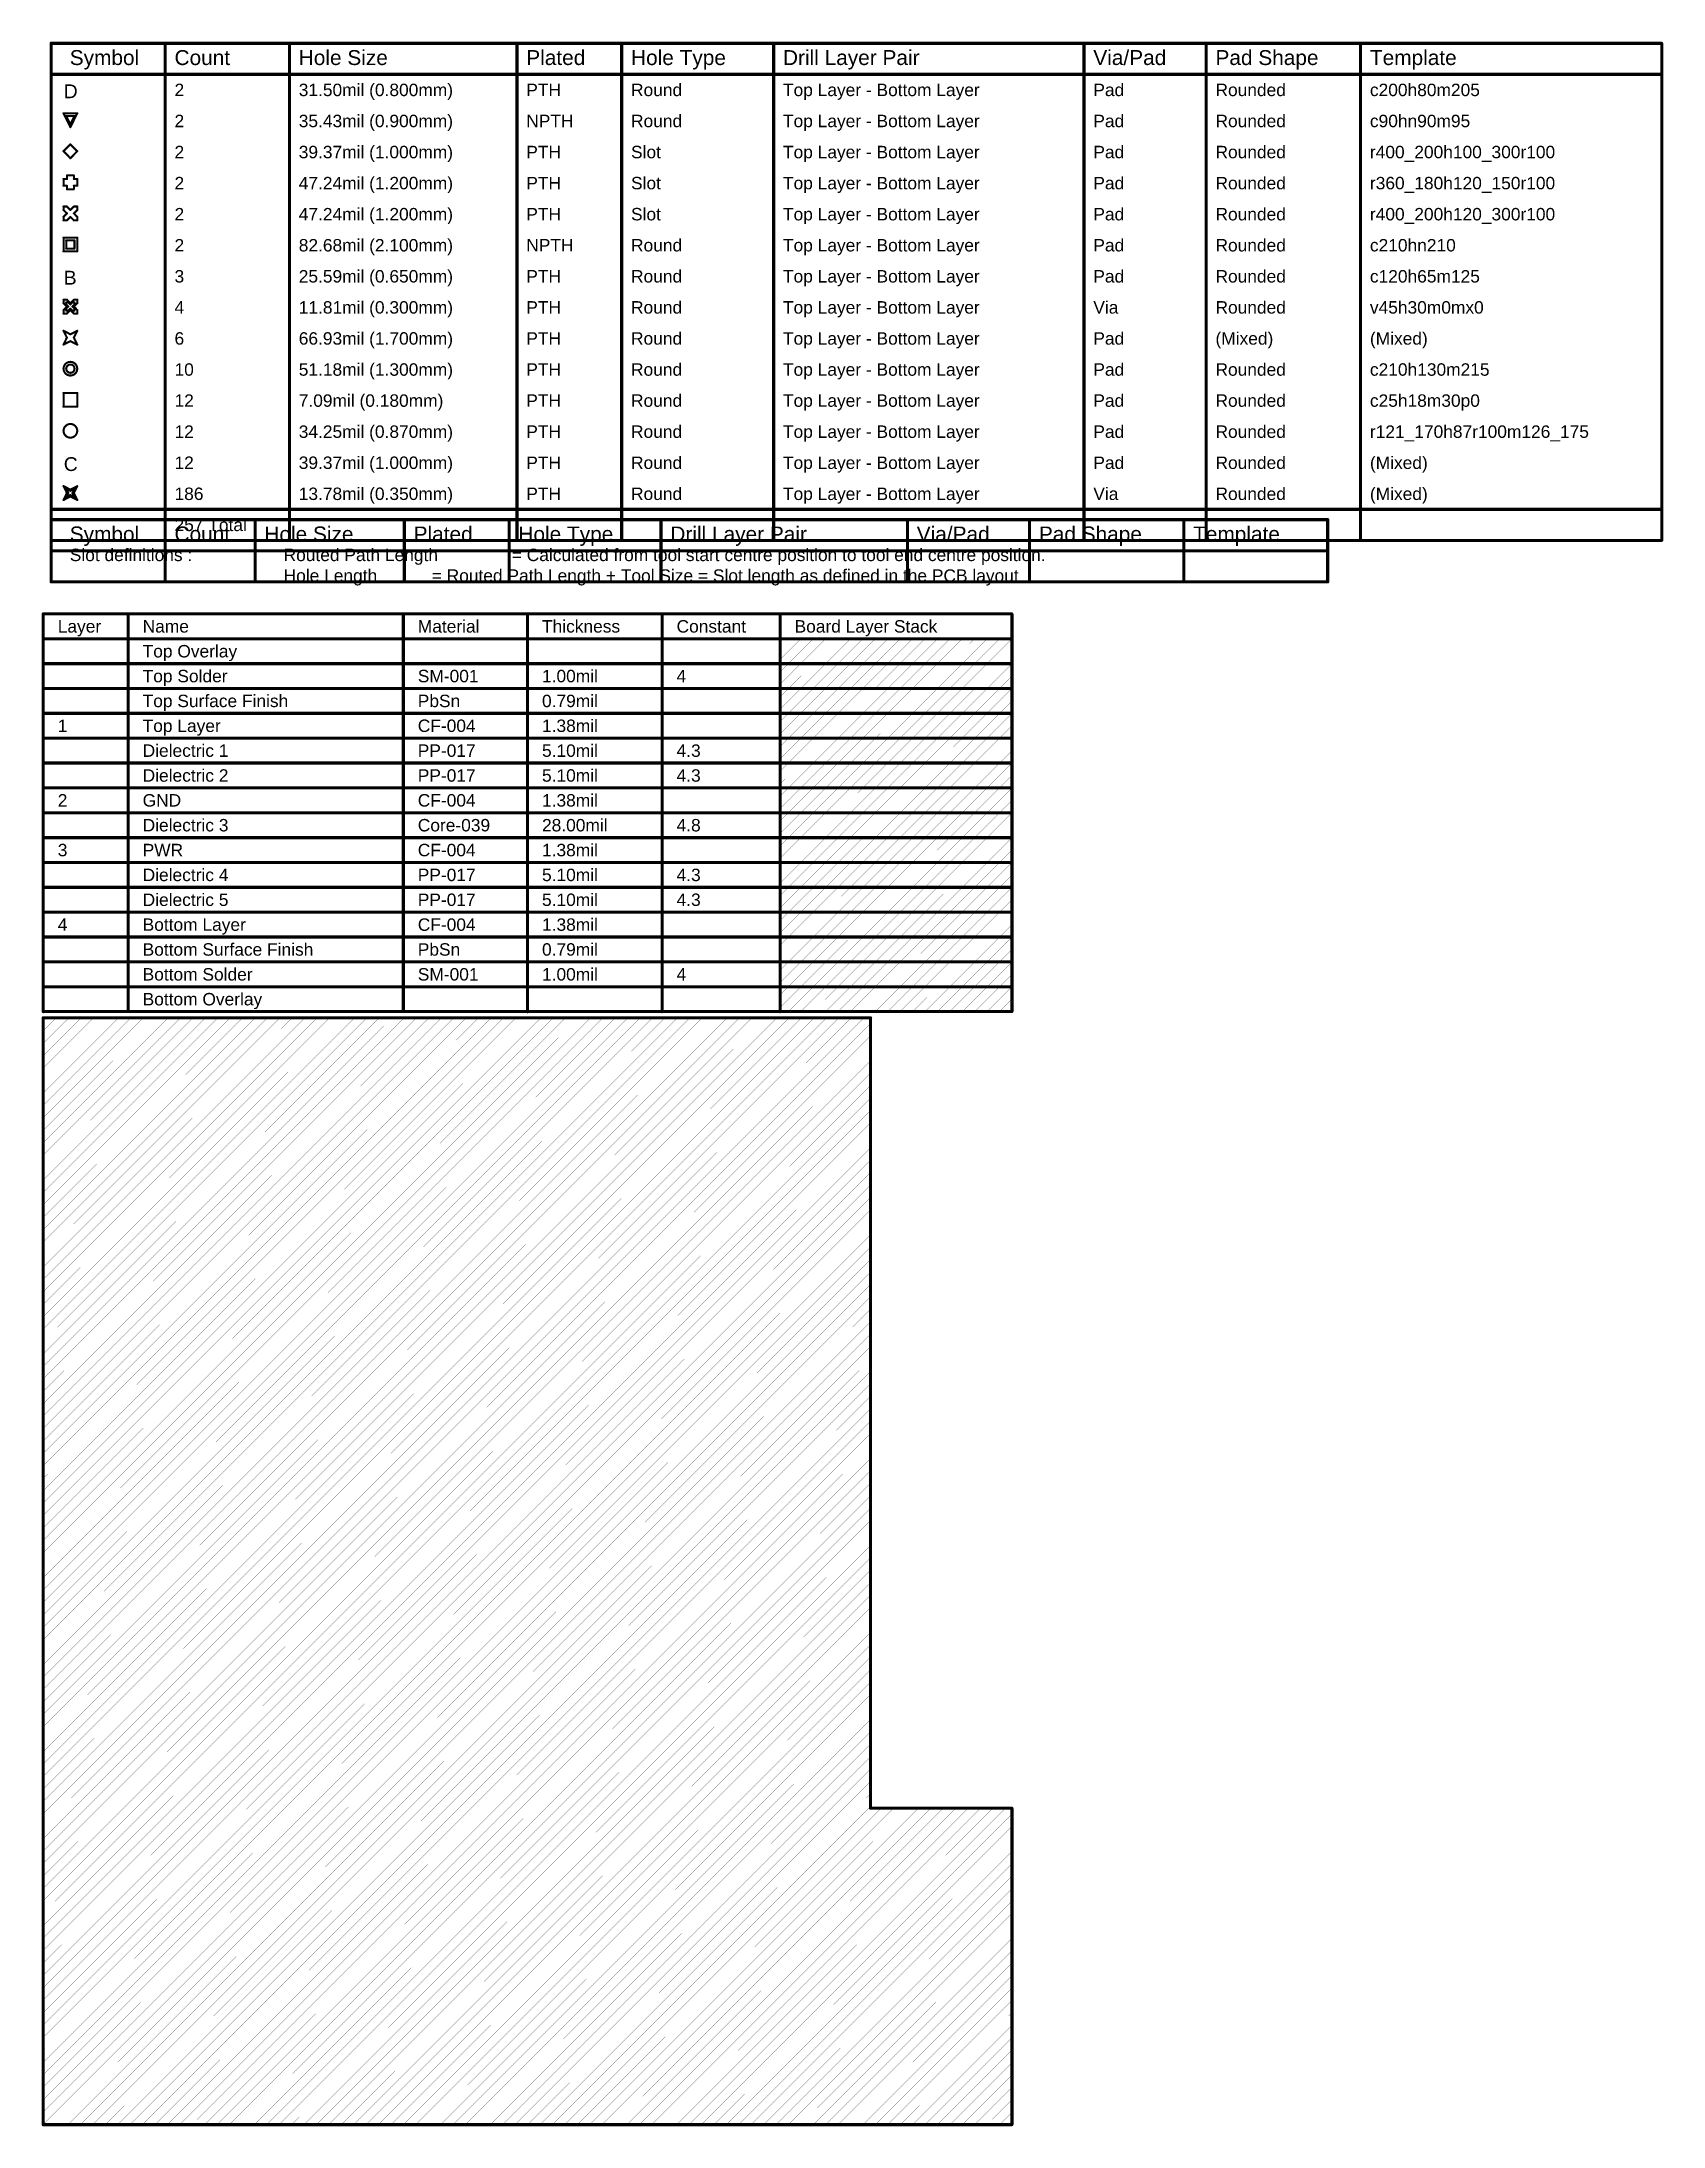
# Model space of a CAD drawing. Header units: millimetres. Extents: x -0.2 to 11.1, y -5.4 to 4.7.
# Drawn here: x 3.28 to 11.11, y -5.36 to 4.71 of the extents above; entities that cross this region are included whole.
import ezdxf

# ---------------------------------------------------------------- set-up
doc = ezdxf.new("R2010")
doc.units = ezdxf.units.MM
doc.header["$MEASUREMENT"] = 0
doc.layers.add('DrillDrawing', color=1, linetype='Continuous')
doc.layers.add('Mechanical13', color=56, linetype='Continuous')
doc.styles.add('Arial', font='arial.ttf', dxfattribs={"height": 0.2})

msp = doc.modelspace()

# ---------------------------------------------------------------- texts
at = {"layer": 'DrillDrawing', "style": 'Arial'}
for s, height, p in [('Symbol', 0.072, (3.415, 4.596)), ('Count', 0.072, (3.921, 4.596)), ('Hole Size', 0.072, (4.521, 4.596)), ('Plated', 0.072, (5.62, 4.596)), ('Hole Type', 0.072, (6.126, 4.596)), ('Drill Layer Pair', 0.072, (6.86, 4.596)), ('Via/Pad', 0.072, (8.359, 4.596)), ('Pad Shape', 0.072, (8.949, 4.596)), ('Template', 0.072, (9.695, 4.596)), ('D', 0.0667, (3.386, 4.436)), ('2', 0.06, (3.921, 4.446)), ('31.50mil (0.800mm)', 0.06, (4.521, 4.446)), ('PTH', 0.06, (5.62, 4.446)), ('Round', 0.06, (6.126, 4.446)), ('Top Layer - Bottom Layer', 0.06, (6.86, 4.446)), ('Pad', 0.06, (8.359, 4.446)), ('Rounded', 0.06, (8.949, 4.446)), ('c200h80m205', 0.06, (9.695, 4.446)), ('2', 0.06, (3.921, 4.296)), ('35.43mil (0.900mm)', 0.06, (4.521, 4.296)), ('NPTH', 0.06, (5.62, 4.296)), ('Round', 0.06, (6.126, 4.296)), ('Top Layer - Bottom Layer', 0.06, (6.86, 4.296)), ('Pad', 0.06, (8.359, 4.296)), ('Rounded', 0.06, (8.949, 4.296)), ('c90hn90m95', 0.06, (9.695, 4.296)), ('2', 0.06, (3.921, 4.146)), ('39.37mil (1.000mm)', 0.06, (4.521, 4.146)), ('PTH', 0.06, (5.62, 4.146)), ('Slot', 0.06, (6.126, 4.146)), ('Top Layer - Bottom Layer', 0.06, (6.86, 4.146)), ('Pad', 0.06, (8.359, 4.146)), ('Rounded', 0.06, (8.949, 4.146)), ('r400_200h100_300r100', 0.06, (9.695, 4.146)), ('2', 0.06, (3.921, 3.996)), ('47.24mil (1.200mm)', 0.06, (4.521, 3.996)), ('PTH', 0.06, (5.62, 3.996)), ('Slot', 0.06, (6.126, 3.996)), ('Top Layer - Bottom Layer', 0.06, (6.86, 3.996)), ('Pad', 0.06, (8.359, 3.996)), ('Rounded', 0.06, (8.949, 3.996)), ('r360_180h120_150r100', 0.06, (9.695, 3.996)), ('2', 0.06, (3.921, 3.846)), ('47.24mil (1.200mm)', 0.06, (4.521, 3.846)), ('PTH', 0.06, (5.62, 3.846)), ('Slot', 0.06, (6.126, 3.846)), ('Top Layer - Bottom Layer', 0.06, (6.86, 3.846)), ('Pad', 0.06, (8.359, 3.846)), ('Rounded', 0.06, (8.949, 3.846)), ('r400_200h120_300r100', 0.06, (9.695, 3.846)), ('2', 0.06, (3.921, 3.696)), ('82.68mil (2.100mm)', 0.06, (4.521, 3.696)), ('NPTH', 0.06, (5.62, 3.696)), ('Round', 0.06, (6.126, 3.696)), ('Top Layer - Bottom Layer', 0.06, (6.86, 3.696)), ('Pad', 0.06, (8.359, 3.696)), ('Rounded', 0.06, (8.949, 3.696)), ('c210hn210', 0.06, (9.695, 3.696)), ('B', 0.0667, (3.386, 3.536)), ('3', 0.06, (3.921, 3.546)), ('25.59mil (0.650mm)', 0.06, (4.521, 3.546)), ('PTH', 0.06, (5.62, 3.546)), ('Round', 0.06, (6.126, 3.546)), ('Top Layer - Bottom Layer', 0.06, (6.86, 3.546)), ('Pad', 0.06, (8.359, 3.546)), ('Rounded', 0.06, (8.949, 3.546)), ('c120h65m125', 0.06, (9.695, 3.546)), ('4', 0.06, (3.921, 3.396)), ('11.81mil (0.300mm)', 0.06, (4.521, 3.396)), ('PTH', 0.06, (5.62, 3.396)), ('Round', 0.06, (6.126, 3.396)), ('Top Layer - Bottom Layer', 0.06, (6.86, 3.396)), ('Via', 0.06, (8.359, 3.396)), ('Rounded', 0.06, (8.949, 3.396)), ('v45h30m0mx0', 0.06, (9.695, 3.396)), ('6', 0.06, (3.921, 3.246)), ('66.93mil (1.700mm)', 0.06, (4.521, 3.246)), ('PTH', 0.06, (5.62, 3.246)), ('Round', 0.06, (6.126, 3.246)), ('Top Layer - Bottom Layer', 0.06, (6.86, 3.246)), ('Pad', 0.06, (8.359, 3.246)), ('(Mixed)', 0.06, (8.949, 3.246)), ('(Mixed)', 0.06, (9.695, 3.246)), ('10', 0.06, (3.921, 3.096)), ('51.18mil (1.300mm)', 0.06, (4.521, 3.096)), ('PTH', 0.06, (5.62, 3.096)), ('Round', 0.06, (6.126, 3.096)), ('Top Layer - Bottom Layer', 0.06, (6.86, 3.096)), ('Pad', 0.06, (8.359, 3.096)), ('Rounded', 0.06, (8.949, 3.096)), ('c210h130m215', 0.06, (9.695, 3.096)), ('12', 0.06, (3.921, 2.946)), ('7.09mil (0.180mm)', 0.06, (4.521, 2.946)), ('PTH', 0.06, (5.62, 2.946)), ('Round', 0.06, (6.126, 2.946)), ('Top Layer - Bottom Layer', 0.06, (6.86, 2.946)), ('Pad', 0.06, (8.359, 2.946)), ('Rounded', 0.06, (8.949, 2.946)), ('c25h18m30p0', 0.06, (9.695, 2.946)), ('12', 0.06, (3.921, 2.796)), ('34.25mil (0.870mm)', 0.06, (4.521, 2.796)), ('PTH', 0.06, (5.62, 2.796)), ('Round', 0.06, (6.126, 2.796)), ('Top Layer - Bottom Layer', 0.06, (6.86, 2.796)), ('Pad', 0.06, (8.359, 2.796)), ('Rounded', 0.06, (8.949, 2.796)), ('r121_170h87r100m126_175', 0.06, (9.695, 2.796)), ('C', 0.0667, (3.386, 2.636)), ('12', 0.06, (3.921, 2.646)), ('39.37mil (1.000mm)', 0.06, (4.521, 2.646)), ('PTH', 0.06, (5.62, 2.646)), ('Round', 0.06, (6.126, 2.646)), ('Top Layer - Bottom Layer', 0.06, (6.86, 2.646)), ('Pad', 0.06, (8.359, 2.646)), ('Rounded', 0.06, (8.949, 2.646)), ('(Mixed)', 0.06, (9.695, 2.646)), ('186', 0.06, (3.921, 2.496)), ('13.78mil (0.350mm)', 0.06, (4.521, 2.496)), ('PTH', 0.06, (5.62, 2.496)), ('Round', 0.06, (6.126, 2.496)), ('Top Layer - Bottom Layer', 0.06, (6.86, 2.496)), ('Via', 0.06, (8.359, 2.496)), ('Rounded', 0.06, (8.949, 2.496)), ('(Mixed)', 0.06, (9.695, 2.496)), ('Symbol', 0.072, (3.415, 2.296)), ('Symbol', 0.072, (3.415, 2.296)), ('Symbol', 0.072, (3.415, 2.296)), ('Symbol', 0.072, (3.415, 2.296)), ('257 Total', 0.06, (3.921, 2.346)), ('Count', 0.072, (3.921, 2.296)), ('Count', 0.072, (3.921, 2.296)), ('Count', 0.072, (3.921, 2.296)), ('Count', 0.072, (3.921, 2.296)), ('Hole Size', 0.072, (4.355, 2.296)), ('Hole Size', 0.072, (4.355, 2.296)), ('Hole Size', 0.072, (4.355, 2.296)), ('Hole Size', 0.072, (4.355, 2.296)), ('Plated', 0.072, (5.076, 2.296)), ('Plated', 0.072, (5.076, 2.296)), ('Plated', 0.072, (5.076, 2.296)), ('Plated', 0.072, (5.076, 2.296)), ('Hole Type', 0.072, (5.582, 2.296)), ('Hole Type', 0.072, (5.582, 2.296)), ('Hole Type', 0.072, (5.582, 2.296)), ('Hole Type', 0.072, (5.582, 2.296)), ('Drill Layer Pair', 0.072, (6.316, 2.296)), ('Drill Layer Pair', 0.072, (6.316, 2.296)), ('Drill Layer Pair', 0.072, (6.316, 2.296)), ('Drill Layer Pair', 0.072, (6.316, 2.296)), ('Via/Pad', 0.072, (7.506, 2.296)), ('Via/Pad', 0.072, (7.506, 2.296)), ('Via/Pad', 0.072, (7.506, 2.296)), ('Via/Pad', 0.072, (7.506, 2.296)), ('Pad Shape', 0.072, (8.096, 2.296)), ('Pad Shape', 0.072, (8.096, 2.296)), ('Pad Shape', 0.072, (8.096, 2.296)), ('Pad Shape', 0.072, (8.096, 2.296)), ('Template', 0.072, (8.841, 2.296)), ('Template', 0.072, (8.841, 2.296)), ('Template', 0.072, (8.841, 2.296)), ('Template', 0.072, (8.841, 2.296)), ('Slot definitions :', 0.06, (3.415, 2.201)), ('Routed Path Length', 0.06, (4.448, 2.201)), ('= Calculated from tool start centre position to tool end centre position.', 0.06, (5.55, 2.201)), ('Hole Length', 0.06, (4.448, 2.101)), (' = Routed Path Length + Tool Size = Slot length as defined in the PCB layout', 0.06, (5.14, 2.101))]:
    msp.add_text(s, height=height, dxfattribs=at).set_placement(p)
at = {"layer": 'Mechanical13', "style": 'Arial'}
for s, p in [('Layer', (3.357, 1.856)), ('Name', (3.767, 1.856)), ('Material', (5.096, 1.856)), ('Thickness', (5.696, 1.856)), ('Constant', (6.346, 1.856)), ('Board Layer Stack', (6.916, 1.856)), ('Top Overlay', (3.767, 1.736)), ('Top Solder', (3.767, 1.616)), ('SM-001', (5.096, 1.616)), ('1.00mil', (5.696, 1.616)), ('4', (6.346, 1.616)), ('Top Surface Finish', (3.767, 1.496)), ('PbSn', (5.096, 1.496)), ('0.79mil', (5.696, 1.496)), ('1', (3.357, 1.376)), ('Top Layer', (3.767, 1.376)), ('CF-004', (5.096, 1.376)), ('1.38mil', (5.696, 1.376)), ('Dielectric 1', (3.767, 1.256)), ('PP-017', (5.096, 1.256)), ('5.10mil', (5.696, 1.256)), ('4.3', (6.346, 1.256)), ('Dielectric 2', (3.767, 1.136)), ('PP-017', (5.096, 1.136)), ('5.10mil', (5.696, 1.136)), ('4.3', (6.346, 1.136)), ('2', (3.357, 1.016)), ('GND', (3.767, 1.016)), ('CF-004', (5.096, 1.016)), ('1.38mil', (5.696, 1.016)), ('Dielectric 3', (3.767, 0.896)), ('Core-039', (5.096, 0.896)), ('28.00mil', (5.696, 0.896)), ('4.8', (6.346, 0.896)), ('3', (3.357, 0.776)), ('PWR', (3.767, 0.776)), ('CF-004', (5.096, 0.776)), ('1.38mil', (5.696, 0.776)), ('Dielectric 4', (3.767, 0.656)), ('PP-017', (5.096, 0.656)), ('5.10mil', (5.696, 0.656)), ('4.3', (6.346, 0.656)), ('Dielectric 5', (3.767, 0.536)), ('PP-017', (5.096, 0.536)), ('5.10mil', (5.696, 0.536)), ('4.3', (6.346, 0.536)), ('4', (3.357, 0.416)), ('Bottom Layer', (3.767, 0.416)), ('CF-004', (5.096, 0.416)), ('1.38mil', (5.696, 0.416)), ('Bottom Surface Finish', (3.767, 0.296)), ('PbSn', (5.096, 0.296)), ('0.79mil', (5.696, 0.296)), ('Bottom Solder', (3.767, 0.176)), ('SM-001', (5.096, 0.176)), ('1.00mil', (5.696, 0.176)), ('4', (6.346, 0.176)), ('Bottom Overlay', (3.767, 0.056))]:
    msp.add_text(s, height=0.06, dxfattribs=at).set_placement(p)

# ---------------------------------------------------------------- linework, layer by layer
at = {"layer": 'DrillDrawing'}
for points, const_width in [([(3.325, 4.701), (11.105, 4.701)], 0.015), ([(3.325, 2.301), (3.325, 4.701)], 0.015), ([(3.876, 2.301), (3.876, 4.701)], 0.015), ([(4.476, 2.301), (4.476, 4.701)], 0.015), ([(5.575, 2.301), (5.575, 4.701)], 0.015), ([(6.081, 2.301), (6.081, 4.701)], 0.015), ([(6.815, 2.301), (6.815, 4.701)], 0.015), ([(8.314, 2.301), (8.314, 4.701)], 0.015), ([(8.904, 2.301), (8.904, 4.701)], 0.015), ([(9.65, 2.301), (9.65, 4.701)], 0.015), ([(11.105, 2.301), (11.105, 4.701)], 0.015), ([(3.325, 4.551), (11.105, 4.551)], 0.015), ([(3.385, 4.363), (3.451, 4.363)], 0.01), ([(3.385, 4.363), (3.418, 4.296)], 0.01), ([(3.398, 4.35), (3.438, 4.35)], 0.01), ([(3.398, 4.35), (3.418, 4.31)], 0.01), ([(3.418, 4.296), (3.451, 4.363)], 0.01), ([(3.418, 4.31), (3.438, 4.35)], 0.01), ([(3.385, 4.18), (3.418, 4.213)], 0.01), ([(3.385, 4.18), (3.418, 4.146)], 0.01), ([(3.418, 4.213), (3.451, 4.18)], 0.01), ([(3.418, 4.146), (3.451, 4.18)], 0.01), ([(3.385, 4.013), (3.385, 4.046)], 0.01), ([(3.385, 4.046), (3.401, 4.046)], 0.01), ([(3.401, 4.046), (3.401, 4.063)], 0.01), ([(3.401, 4.063), (3.435, 4.063)], 0.01), ([(3.435, 4.046), (3.435, 4.063)], 0.01), ([(3.435, 4.046), (3.451, 4.046)], 0.01), ([(3.451, 4.013), (3.451, 4.046)], 0.01), ([(3.385, 4.013), (3.401, 4.013)], 0.01), ([(3.401, 3.996), (3.401, 4.013)], 0.01), ([(3.401, 3.996), (3.435, 3.996)], 0.01), ([(3.435, 4.013), (3.451, 4.013)], 0.01), ([(3.435, 3.996), (3.435, 4.013)], 0.01), ([(3.385, 3.896), (3.385, 3.913)], 0.01), ([(3.385, 3.913), (3.401, 3.913)], 0.01), ([(3.385, 3.896), (3.401, 3.88)], 0.01), ([(3.385, 3.863), (3.401, 3.88)], 0.01), ([(3.385, 3.846), (3.385, 3.863)], 0.01), ([(3.385, 3.846), (3.401, 3.846)], 0.01), ([(3.401, 3.913), (3.418, 3.896)], 0.01), ([(3.401, 3.846), (3.418, 3.863)], 0.01), ([(3.418, 3.896), (3.435, 3.913)], 0.01), ([(3.418, 3.863), (3.435, 3.846)], 0.01), ([(3.435, 3.913), (3.451, 3.913)], 0.01), ([(3.435, 3.88), (3.451, 3.896)], 0.01), ([(3.435, 3.88), (3.451, 3.863)], 0.01), ([(3.435, 3.846), (3.451, 3.846)], 0.01), ([(3.451, 3.896), (3.451, 3.913)], 0.01), ([(3.451, 3.846), (3.451, 3.863)], 0.01), ([(3.385, 3.763), (3.451, 3.763)], 0.01), ([(3.385, 3.696), (3.385, 3.763)], 0.01), ([(3.398, 3.75), (3.438, 3.75)], 0.01), ([(3.398, 3.71), (3.398, 3.75)], 0.01), ([(3.438, 3.71), (3.438, 3.75)], 0.01), ([(3.451, 3.696), (3.451, 3.763)], 0.01), ([(3.385, 3.696), (3.451, 3.696)], 0.01), ([(3.398, 3.71), (3.438, 3.71)], 0.01), ([(3.385, 3.446), (3.385, 3.463)], 0.01), ([(3.385, 3.463), (3.401, 3.463)], 0.01), ([(3.385, 3.446), (3.401, 3.43)], 0.01), ([(3.385, 3.413), (3.401, 3.43)], 0.01), ([(3.398, 3.44), (3.398, 3.45)], 0.01), ([(3.398, 3.45), (3.408, 3.45)], 0.01), ([(3.398, 3.44), (3.408, 3.43)], 0.01), ([(3.398, 3.42), (3.408, 3.43)], 0.01), ([(3.398, 3.41), (3.398, 3.42)], 0.01), ([(3.401, 3.463), (3.418, 3.446)], 0.01), ([(3.408, 3.45), (3.418, 3.44)], 0.01), ([(3.408, 3.41), (3.418, 3.42)], 0.01), ([(3.418, 3.446), (3.435, 3.463)], 0.01), ([(3.418, 3.44), (3.428, 3.45)], 0.01), ([(3.418, 3.42), (3.428, 3.41)], 0.01), ([(3.428, 3.45), (3.438, 3.45)], 0.01), ([(3.428, 3.43), (3.438, 3.44)], 0.01), ([(3.428, 3.43), (3.438, 3.42)], 0.01), ([(3.435, 3.463), (3.451, 3.463)], 0.01), ([(3.435, 3.43), (3.451, 3.446)], 0.01), ([(3.435, 3.43), (3.451, 3.413)], 0.01), ([(3.438, 3.44), (3.438, 3.45)], 0.01), ([(3.438, 3.41), (3.438, 3.42)], 0.01), ([(3.451, 3.446), (3.451, 3.463)], 0.01), ([(3.385, 3.396), (3.385, 3.413)], 0.01), ([(3.385, 3.396), (3.401, 3.396)], 0.01), ([(3.398, 3.41), (3.408, 3.41)], 0.01), ([(3.401, 3.396), (3.418, 3.413)], 0.01), ([(3.418, 3.413), (3.435, 3.396)], 0.01), ([(3.428, 3.41), (3.438, 3.41)], 0.01), ([(3.435, 3.396), (3.451, 3.396)], 0.01), ([(3.451, 3.396), (3.451, 3.413)], 0.01), ([(3.385, 3.313), (3.418, 3.296)], 0.01), ([(3.385, 3.313), (3.401, 3.28)], 0.01), ([(3.385, 3.246), (3.401, 3.28)], 0.01), ([(3.385, 3.246), (3.418, 3.263)], 0.01), ([(3.418, 3.296), (3.451, 3.313)], 0.01), ([(3.418, 3.263), (3.451, 3.246)], 0.01), ([(3.435, 3.28), (3.451, 3.313)], 0.01), ([(3.435, 3.28), (3.451, 3.246)], 0.01), ([(3.385, 3.013), (3.451, 3.013)], 0.01), ([(3.385, 2.946), (3.385, 3.013)], 0.01), ([(3.385, 2.946), (3.451, 2.946)], 0.01), ([(3.451, 2.946), (3.451, 3.013)], 0.01), ([(3.385, 2.563), (3.418, 2.546)], 0.01), ([(3.385, 2.563), (3.401, 2.53)], 0.01), ([(3.385, 2.496), (3.401, 2.53)], 0.01), ([(3.385, 2.496), (3.418, 2.513)], 0.01), ([(3.398, 2.55), (3.418, 2.54)], 0.01), ([(3.398, 2.55), (3.408, 2.53)], 0.01), ([(3.398, 2.51), (3.408, 2.53)], 0.01), ([(3.398, 2.51), (3.418, 2.52)], 0.01), ([(3.418, 2.546), (3.451, 2.563)], 0.01), ([(3.418, 2.54), (3.438, 2.55)], 0.01), ([(3.418, 2.52), (3.438, 2.51)], 0.01), ([(3.418, 2.513), (3.451, 2.496)], 0.01), ([(3.428, 2.53), (3.438, 2.55)], 0.01), ([(3.428, 2.53), (3.438, 2.51)], 0.01), ([(3.435, 2.53), (3.451, 2.563)], 0.01), ([(3.435, 2.53), (3.451, 2.496)], 0.01), ([(3.325, 2.451), (11.105, 2.451)], 0.015), ([(3.325, 2.401), (9.491, 2.401)], 0.015), ([(3.325, 2.101), (3.325, 2.401)], 0.015), ([(3.325, 2.401), (9.491, 2.401)], 0.015), ([(3.325, 2.101), (3.325, 2.401)], 0.015), ([(3.325, 2.401), (9.491, 2.401)], 0.015), ([(3.325, 2.101), (3.325, 2.401)], 0.015), ([(3.325, 2.401), (9.491, 2.401)], 0.015), ([(3.325, 2.101), (3.325, 2.401)], 0.015), ([(3.876, 2.101), (3.876, 2.401)], 0.015), ([(3.876, 2.101), (3.876, 2.401)], 0.015), ([(3.876, 2.101), (3.876, 2.401)], 0.015), ([(3.876, 2.101), (3.876, 2.401)], 0.015), ([(4.31, 2.101), (4.31, 2.401)], 0.015), ([(4.31, 2.101), (4.31, 2.401)], 0.015), ([(4.31, 2.101), (4.31, 2.401)], 0.015), ([(4.31, 2.101), (4.31, 2.401)], 0.015), ([(5.031, 2.101), (5.031, 2.401)], 0.015), ([(5.031, 2.101), (5.031, 2.401)], 0.015), ([(5.031, 2.101), (5.031, 2.401)], 0.015), ([(5.031, 2.101), (5.031, 2.401)], 0.015), ([(5.537, 2.101), (5.537, 2.401)], 0.015), ([(5.537, 2.101), (5.537, 2.401)], 0.015), ([(5.537, 2.101), (5.537, 2.401)], 0.015), ([(5.537, 2.101), (5.537, 2.401)], 0.015), ([(6.271, 2.101), (6.271, 2.401)], 0.015), ([(6.271, 2.101), (6.271, 2.401)], 0.015), ([(6.271, 2.101), (6.271, 2.401)], 0.015), ([(6.271, 2.101), (6.271, 2.401)], 0.015), ([(7.461, 2.101), (7.461, 2.401)], 0.015), ([(7.461, 2.101), (7.461, 2.401)], 0.015), ([(7.461, 2.101), (7.461, 2.401)], 0.015), ([(7.461, 2.101), (7.461, 2.401)], 0.015), ([(8.051, 2.101), (8.051, 2.401)], 0.015), ([(8.051, 2.101), (8.051, 2.401)], 0.015), ([(8.051, 2.101), (8.051, 2.401)], 0.015), ([(8.051, 2.101), (8.051, 2.401)], 0.015), ([(8.796, 2.101), (8.796, 2.401)], 0.015), ([(8.796, 2.101), (8.796, 2.401)], 0.015), ([(8.796, 2.101), (8.796, 2.401)], 0.015), ([(8.796, 2.101), (8.796, 2.401)], 0.015), ([(9.491, 2.101), (9.491, 2.401)], 0.015), ([(9.491, 2.101), (9.491, 2.401)], 0.015), ([(9.491, 2.101), (9.491, 2.401)], 0.015), ([(9.491, 2.101), (9.491, 2.401)], 0.015), ([(3.325, 2.301), (11.105, 2.301)], 0.015), ([(3.325, 2.251), (9.491, 2.251)], 0.015), ([(3.325, 2.251), (9.491, 2.251)], 0.015), ([(3.325, 2.251), (9.491, 2.251)], 0.015), ([(3.325, 2.251), (9.491, 2.251)], 0.015), ([(3.325, 2.251), (9.491, 2.251)], 0.015), ([(3.325, 2.251), (9.491, 2.251)], 0.015), ([(3.325, 2.251), (9.491, 2.251)], 0.015), ([(3.325, 2.251), (9.491, 2.251)], 0.015), ([(3.325, 2.101), (9.491, 2.101)], 0.015), ([(3.325, 2.101), (9.491, 2.101)], 0.015), ([(3.325, 2.101), (9.491, 2.101)], 0.015), ([(3.325, 2.101), (9.491, 2.101)], 0.015)]:
    msp.add_lwpolyline(points, dxfattribs=dict(at, const_width=const_width))
for points, const_width in [([(3.321, 4.701, 1), (3.329, 4.701, 1)], 0.0075), ([(3.321, 4.701, 1), (3.329, 4.701, 1)], 0.0075), ([(3.872, 4.701, 1), (3.879, 4.701, 1)], 0.0075), ([(4.472, 4.701, 1), (4.479, 4.701, 1)], 0.0075), ([(5.571, 4.701, 1), (5.579, 4.701, 1)], 0.0075), ([(6.077, 4.701, 1), (6.085, 4.701, 1)], 0.0075), ([(6.811, 4.701, 1), (6.819, 4.701, 1)], 0.0075), ([(8.311, 4.701, 1), (8.318, 4.701, 1)], 0.0075), ([(8.901, 4.701, 1), (8.908, 4.701, 1)], 0.0075), ([(9.646, 4.701, 1), (9.654, 4.701, 1)], 0.0075), ([(11.101, 4.701, 1), (11.108, 4.701, 1)], 0.0075), ([(11.101, 4.701, 1), (11.108, 4.701, 1)], 0.0075), ([(3.321, 4.551, 1), (3.329, 4.551, 1)], 0.0075), ([(11.101, 4.551, 1), (11.108, 4.551, 1)], 0.0075), ([(3.382, 4.363, 1), (3.387, 4.363, 1)], 0.005), ([(3.382, 4.363, 1), (3.387, 4.363, 1)], 0.005), ([(3.395, 4.35, 1), (3.4, 4.35, 1)], 0.005), ([(3.395, 4.35, 1), (3.4, 4.35, 1)], 0.005), ([(3.435, 4.35, 1), (3.44, 4.35, 1)], 0.005), ([(3.435, 4.35, 1), (3.44, 4.35, 1)], 0.005), ([(3.449, 4.363, 1), (3.454, 4.363, 1)], 0.005), ([(3.449, 4.363, 1), (3.454, 4.363, 1)], 0.005), ([(3.415, 4.31, 1), (3.42, 4.31, 1)], 0.005), ([(3.415, 4.31, 1), (3.42, 4.31, 1)], 0.005), ([(3.415, 4.296, 1), (3.42, 4.296, 1)], 0.005), ([(3.415, 4.296, 1), (3.42, 4.296, 1)], 0.005), ([(3.382, 4.18, 1), (3.387, 4.18, 1)], 0.005), ([(3.382, 4.18, 1), (3.387, 4.18, 1)], 0.005), ([(3.415, 4.213, 1), (3.42, 4.213, 1)], 0.005), ([(3.415, 4.213, 1), (3.42, 4.213, 1)], 0.005), ([(3.415, 4.146, 1), (3.42, 4.146, 1)], 0.005), ([(3.415, 4.146, 1), (3.42, 4.146, 1)], 0.005), ([(3.449, 4.18, 1), (3.454, 4.18, 1)], 0.005), ([(3.449, 4.18, 1), (3.454, 4.18, 1)], 0.005), ([(3.382, 4.046, 1), (3.387, 4.046, 1)], 0.005), ([(3.382, 4.046, 1), (3.387, 4.046, 1)], 0.005), ([(3.399, 4.063, 1), (3.404, 4.063, 1)], 0.005), ([(3.399, 4.063, 1), (3.404, 4.063, 1)], 0.005), ([(3.399, 4.046, 1), (3.404, 4.046, 1)], 0.005), ([(3.399, 4.046, 1), (3.404, 4.046, 1)], 0.005), ([(3.432, 4.063, 1), (3.437, 4.063, 1)], 0.005), ([(3.432, 4.063, 1), (3.437, 4.063, 1)], 0.005), ([(3.432, 4.046, 1), (3.437, 4.046, 1)], 0.005), ([(3.432, 4.046, 1), (3.437, 4.046, 1)], 0.005), ([(3.449, 4.046, 1), (3.454, 4.046, 1)], 0.005), ([(3.449, 4.046, 1), (3.454, 4.046, 1)], 0.005), ([(3.382, 4.013, 1), (3.387, 4.013, 1)], 0.005), ([(3.382, 4.013, 1), (3.387, 4.013, 1)], 0.005), ([(3.399, 4.013, 1), (3.404, 4.013, 1)], 0.005), ([(3.399, 4.013, 1), (3.404, 4.013, 1)], 0.005), ([(3.399, 3.996, 1), (3.404, 3.996, 1)], 0.005), ([(3.399, 3.996, 1), (3.404, 3.996, 1)], 0.005), ([(3.432, 4.013, 1), (3.437, 4.013, 1)], 0.005), ([(3.432, 4.013, 1), (3.437, 4.013, 1)], 0.005), ([(3.432, 3.996, 1), (3.437, 3.996, 1)], 0.005), ([(3.432, 3.996, 1), (3.437, 3.996, 1)], 0.005), ([(3.449, 4.013, 1), (3.454, 4.013, 1)], 0.005), ([(3.449, 4.013, 1), (3.454, 4.013, 1)], 0.005), ([(3.382, 3.913, 1), (3.387, 3.913, 1)], 0.005), ([(3.382, 3.913, 1), (3.387, 3.913, 1)], 0.005), ([(3.382, 3.896, 1), (3.387, 3.896, 1)], 0.005), ([(3.382, 3.896, 1), (3.387, 3.896, 1)], 0.005), ([(3.382, 3.863, 1), (3.387, 3.863, 1)], 0.005), ([(3.382, 3.863, 1), (3.387, 3.863, 1)], 0.005), ([(3.382, 3.846, 1), (3.387, 3.846, 1)], 0.005), ([(3.382, 3.846, 1), (3.387, 3.846, 1)], 0.005), ([(3.399, 3.913, 1), (3.404, 3.913, 1)], 0.005), ([(3.399, 3.913, 1), (3.404, 3.913, 1)], 0.005), ([(3.399, 3.88, 1), (3.404, 3.88, 1)], 0.005), ([(3.399, 3.88, 1), (3.404, 3.88, 1)], 0.005), ([(3.399, 3.846, 1), (3.404, 3.846, 1)], 0.005), ([(3.399, 3.846, 1), (3.404, 3.846, 1)], 0.005), ([(3.415, 3.896, 1), (3.42, 3.896, 1)], 0.005), ([(3.415, 3.896, 1), (3.42, 3.896, 1)], 0.005), ([(3.415, 3.863, 1), (3.42, 3.863, 1)], 0.005), ([(3.415, 3.863, 1), (3.42, 3.863, 1)], 0.005), ([(3.432, 3.913, 1), (3.437, 3.913, 1)], 0.005), ([(3.432, 3.913, 1), (3.437, 3.913, 1)], 0.005), ([(3.432, 3.88, 1), (3.437, 3.88, 1)], 0.005), ([(3.432, 3.88, 1), (3.437, 3.88, 1)], 0.005), ([(3.432, 3.846, 1), (3.437, 3.846, 1)], 0.005), ([(3.432, 3.846, 1), (3.437, 3.846, 1)], 0.005), ([(3.449, 3.913, 1), (3.454, 3.913, 1)], 0.005), ([(3.449, 3.913, 1), (3.454, 3.913, 1)], 0.005), ([(3.449, 3.896, 1), (3.454, 3.896, 1)], 0.005), ([(3.449, 3.896, 1), (3.454, 3.896, 1)], 0.005), ([(3.449, 3.863, 1), (3.454, 3.863, 1)], 0.005), ([(3.449, 3.863, 1), (3.454, 3.863, 1)], 0.005), ([(3.449, 3.846, 1), (3.454, 3.846, 1)], 0.005), ([(3.449, 3.846, 1), (3.454, 3.846, 1)], 0.005), ([(3.382, 3.763, 1), (3.387, 3.763, 1)], 0.005), ([(3.382, 3.763, 1), (3.387, 3.763, 1)], 0.005), ([(3.395, 3.75, 1), (3.4, 3.75, 1)], 0.005), ([(3.395, 3.75, 1), (3.4, 3.75, 1)], 0.005), ([(3.435, 3.75, 1), (3.44, 3.75, 1)], 0.005), ([(3.435, 3.75, 1), (3.44, 3.75, 1)], 0.005), ([(3.449, 3.763, 1), (3.454, 3.763, 1)], 0.005), ([(3.449, 3.763, 1), (3.454, 3.763, 1)], 0.005), ([(3.382, 3.696, 1), (3.387, 3.696, 1)], 0.005), ([(3.382, 3.696, 1), (3.387, 3.696, 1)], 0.005), ([(3.395, 3.71, 1), (3.4, 3.71, 1)], 0.005), ([(3.395, 3.71, 1), (3.4, 3.71, 1)], 0.005), ([(3.435, 3.71, 1), (3.44, 3.71, 1)], 0.005), ([(3.435, 3.71, 1), (3.44, 3.71, 1)], 0.005), ([(3.449, 3.696, 1), (3.454, 3.696, 1)], 0.005), ([(3.449, 3.696, 1), (3.454, 3.696, 1)], 0.005), ([(3.382, 3.463, 1), (3.387, 3.463, 1)], 0.005), ([(3.382, 3.463, 1), (3.387, 3.463, 1)], 0.005), ([(3.382, 3.446, 1), (3.387, 3.446, 1)], 0.005), ([(3.382, 3.446, 1), (3.387, 3.446, 1)], 0.005), ([(3.395, 3.45, 1), (3.4, 3.45, 1)], 0.005), ([(3.395, 3.45, 1), (3.4, 3.45, 1)], 0.005), ([(3.395, 3.44, 1), (3.4, 3.44, 1)], 0.005), ([(3.395, 3.44, 1), (3.4, 3.44, 1)], 0.005), ([(3.395, 3.42, 1), (3.4, 3.42, 1)], 0.005), ([(3.395, 3.42, 1), (3.4, 3.42, 1)], 0.005), ([(3.399, 3.463, 1), (3.404, 3.463, 1)], 0.005), ([(3.399, 3.463, 1), (3.404, 3.463, 1)], 0.005), ([(3.399, 3.43, 1), (3.404, 3.43, 1)], 0.005), ([(3.399, 3.43, 1), (3.404, 3.43, 1)], 0.005), ([(3.405, 3.45, 1), (3.41, 3.45, 1)], 0.005), ([(3.405, 3.45, 1), (3.41, 3.45, 1)], 0.005), ([(3.405, 3.43, 1), (3.41, 3.43, 1)], 0.005), ([(3.405, 3.43, 1), (3.41, 3.43, 1)], 0.005), ([(3.415, 3.446, 1), (3.42, 3.446, 1)], 0.005), ([(3.415, 3.446, 1), (3.42, 3.446, 1)], 0.005), ([(3.415, 3.44, 1), (3.42, 3.44, 1)], 0.005), ([(3.415, 3.44, 1), (3.42, 3.44, 1)], 0.005), ([(3.415, 3.42, 1), (3.42, 3.42, 1)], 0.005), ([(3.415, 3.42, 1), (3.42, 3.42, 1)], 0.005), ([(3.425, 3.45, 1), (3.43, 3.45, 1)], 0.005), ([(3.425, 3.45, 1), (3.43, 3.45, 1)], 0.005), ([(3.425, 3.43, 1), (3.43, 3.43, 1)], 0.005), ([(3.425, 3.43, 1), (3.43, 3.43, 1)], 0.005), ([(3.432, 3.463, 1), (3.437, 3.463, 1)], 0.005), ([(3.432, 3.463, 1), (3.437, 3.463, 1)], 0.005), ([(3.432, 3.43, 1), (3.437, 3.43, 1)], 0.005), ([(3.432, 3.43, 1), (3.437, 3.43, 1)], 0.005), ([(3.435, 3.45, 1), (3.44, 3.45, 1)], 0.005), ([(3.435, 3.45, 1), (3.44, 3.45, 1)], 0.005), ([(3.435, 3.44, 1), (3.44, 3.44, 1)], 0.005), ([(3.435, 3.44, 1), (3.44, 3.44, 1)], 0.005), ([(3.435, 3.42, 1), (3.44, 3.42, 1)], 0.005), ([(3.435, 3.42, 1), (3.44, 3.42, 1)], 0.005), ([(3.449, 3.463, 1), (3.454, 3.463, 1)], 0.005), ([(3.449, 3.463, 1), (3.454, 3.463, 1)], 0.005), ([(3.449, 3.446, 1), (3.454, 3.446, 1)], 0.005), ([(3.449, 3.446, 1), (3.454, 3.446, 1)], 0.005), ([(3.382, 3.413, 1), (3.387, 3.413, 1)], 0.005), ([(3.382, 3.413, 1), (3.387, 3.413, 1)], 0.005), ([(3.382, 3.396, 1), (3.387, 3.396, 1)], 0.005), ([(3.382, 3.396, 1), (3.387, 3.396, 1)], 0.005), ([(3.395, 3.41, 1), (3.4, 3.41, 1)], 0.005), ([(3.395, 3.41, 1), (3.4, 3.41, 1)], 0.005), ([(3.399, 3.396, 1), (3.404, 3.396, 1)], 0.005), ([(3.399, 3.396, 1), (3.404, 3.396, 1)], 0.005), ([(3.405, 3.41, 1), (3.41, 3.41, 1)], 0.005), ([(3.405, 3.41, 1), (3.41, 3.41, 1)], 0.005), ([(3.415, 3.413, 1), (3.42, 3.413, 1)], 0.005), ([(3.415, 3.413, 1), (3.42, 3.413, 1)], 0.005), ([(3.425, 3.41, 1), (3.43, 3.41, 1)], 0.005), ([(3.425, 3.41, 1), (3.43, 3.41, 1)], 0.005), ([(3.432, 3.396, 1), (3.437, 3.396, 1)], 0.005), ([(3.432, 3.396, 1), (3.437, 3.396, 1)], 0.005), ([(3.435, 3.41, 1), (3.44, 3.41, 1)], 0.005), ([(3.435, 3.41, 1), (3.44, 3.41, 1)], 0.005), ([(3.449, 3.413, 1), (3.454, 3.413, 1)], 0.005), ([(3.449, 3.413, 1), (3.454, 3.413, 1)], 0.005), ([(3.449, 3.396, 1), (3.454, 3.396, 1)], 0.005), ([(3.449, 3.396, 1), (3.454, 3.396, 1)], 0.005), ([(3.382, 3.313, 1), (3.387, 3.313, 1)], 0.005), ([(3.382, 3.313, 1), (3.387, 3.313, 1)], 0.005), ([(3.382, 3.246, 1), (3.387, 3.246, 1)], 0.005), ([(3.382, 3.246, 1), (3.387, 3.246, 1)], 0.005), ([(3.399, 3.28, 1), (3.404, 3.28, 1)], 0.005), ([(3.399, 3.28, 1), (3.404, 3.28, 1)], 0.005), ([(3.415, 3.296, 1), (3.42, 3.296, 1)], 0.005), ([(3.415, 3.296, 1), (3.42, 3.296, 1)], 0.005), ([(3.415, 3.263, 1), (3.42, 3.263, 1)], 0.005), ([(3.415, 3.263, 1), (3.42, 3.263, 1)], 0.005), ([(3.432, 3.28, 1), (3.437, 3.28, 1)], 0.005), ([(3.432, 3.28, 1), (3.437, 3.28, 1)], 0.005), ([(3.449, 3.313, 1), (3.454, 3.313, 1)], 0.005), ([(3.449, 3.313, 1), (3.454, 3.313, 1)], 0.005), ([(3.449, 3.246, 1), (3.454, 3.246, 1)], 0.005), ([(3.449, 3.246, 1), (3.454, 3.246, 1)], 0.005), ([(3.451, 3.13, 1), (3.385, 3.13, 1)], 0.01), ([(3.382, 3.13, 1), (3.387, 3.13, 1)], 0.005), ([(3.438, 3.13, 1), (3.398, 3.13, 1)], 0.01), ([(3.395, 3.13, 1), (3.4, 3.13, 1)], 0.005), ([(3.435, 3.13, 1), (3.44, 3.13, 1)], 0.005), ([(3.449, 3.13, 1), (3.454, 3.13, 1)], 0.005), ([(3.382, 3.013, 1), (3.387, 3.013, 1)], 0.005), ([(3.382, 3.013, 1), (3.387, 3.013, 1)], 0.005), ([(3.382, 2.946, 1), (3.387, 2.946, 1)], 0.005), ([(3.382, 2.946, 1), (3.387, 2.946, 1)], 0.005), ([(3.449, 3.013, 1), (3.454, 3.013, 1)], 0.005), ([(3.449, 3.013, 1), (3.454, 3.013, 1)], 0.005), ([(3.449, 2.946, 1), (3.454, 2.946, 1)], 0.005), ([(3.449, 2.946, 1), (3.454, 2.946, 1)], 0.005), ([(3.451, 2.83, 1), (3.385, 2.83, 1)], 0.01), ([(3.382, 2.83, 1), (3.387, 2.83, 1)], 0.005), ([(3.449, 2.83, 1), (3.454, 2.83, 1)], 0.005), ([(3.382, 2.563, 1), (3.387, 2.563, 1)], 0.005), ([(3.382, 2.563, 1), (3.387, 2.563, 1)], 0.005), ([(3.395, 2.55, 1), (3.4, 2.55, 1)], 0.005), ([(3.395, 2.55, 1), (3.4, 2.55, 1)], 0.005), ([(3.399, 2.53, 1), (3.404, 2.53, 1)], 0.005), ([(3.399, 2.53, 1), (3.404, 2.53, 1)], 0.005), ([(3.405, 2.53, 1), (3.41, 2.53, 1)], 0.005), ([(3.405, 2.53, 1), (3.41, 2.53, 1)], 0.005), ([(3.415, 2.546, 1), (3.42, 2.546, 1)], 0.005), ([(3.415, 2.546, 1), (3.42, 2.546, 1)], 0.005), ([(3.415, 2.54, 1), (3.42, 2.54, 1)], 0.005), ([(3.415, 2.54, 1), (3.42, 2.54, 1)], 0.005), ([(3.415, 2.52, 1), (3.42, 2.52, 1)], 0.005), ([(3.415, 2.52, 1), (3.42, 2.52, 1)], 0.005), ([(3.415, 2.513, 1), (3.42, 2.513, 1)], 0.005), ([(3.415, 2.513, 1), (3.42, 2.513, 1)], 0.005), ([(3.425, 2.53, 1), (3.43, 2.53, 1)], 0.005), ([(3.425, 2.53, 1), (3.43, 2.53, 1)], 0.005), ([(3.432, 2.53, 1), (3.437, 2.53, 1)], 0.005), ([(3.432, 2.53, 1), (3.437, 2.53, 1)], 0.005), ([(3.435, 2.55, 1), (3.44, 2.55, 1)], 0.005), ([(3.435, 2.55, 1), (3.44, 2.55, 1)], 0.005), ([(3.449, 2.563, 1), (3.454, 2.563, 1)], 0.005), ([(3.449, 2.563, 1), (3.454, 2.563, 1)], 0.005), ([(3.321, 2.451, 1), (3.329, 2.451, 1)], 0.0075), ([(3.382, 2.496, 1), (3.387, 2.496, 1)], 0.005), ([(3.382, 2.496, 1), (3.387, 2.496, 1)], 0.005), ([(3.395, 2.51, 1), (3.4, 2.51, 1)], 0.005), ([(3.395, 2.51, 1), (3.4, 2.51, 1)], 0.005), ([(3.435, 2.51, 1), (3.44, 2.51, 1)], 0.005), ([(3.435, 2.51, 1), (3.44, 2.51, 1)], 0.005), ([(3.449, 2.496, 1), (3.454, 2.496, 1)], 0.005), ([(3.449, 2.496, 1), (3.454, 2.496, 1)], 0.005), ([(11.101, 2.451, 1), (11.108, 2.451, 1)], 0.0075), ([(3.321, 2.401, 1), (3.329, 2.401, 1)], 0.0075), ([(3.321, 2.401, 1), (3.329, 2.401, 1)], 0.0075), ([(3.321, 2.401, 1), (3.329, 2.401, 1)], 0.0075), ([(3.321, 2.401, 1), (3.329, 2.401, 1)], 0.0075), ([(3.321, 2.401, 1), (3.329, 2.401, 1)], 0.0075), ([(3.321, 2.401, 1), (3.329, 2.401, 1)], 0.0075), ([(3.321, 2.401, 1), (3.329, 2.401, 1)], 0.0075), ([(3.321, 2.401, 1), (3.329, 2.401, 1)], 0.0075), ([(3.872, 2.401, 1), (3.879, 2.401, 1)], 0.0075), ([(3.872, 2.401, 1), (3.879, 2.401, 1)], 0.0075), ([(3.872, 2.401, 1), (3.879, 2.401, 1)], 0.0075), ([(3.872, 2.401, 1), (3.879, 2.401, 1)], 0.0075), ([(4.306, 2.401, 1), (4.313, 2.401, 1)], 0.0075), ([(4.306, 2.401, 1), (4.313, 2.401, 1)], 0.0075), ([(4.306, 2.401, 1), (4.313, 2.401, 1)], 0.0075), ([(4.306, 2.401, 1), (4.313, 2.401, 1)], 0.0075), ([(5.028, 2.401, 1), (5.035, 2.401, 1)], 0.0075), ([(5.028, 2.401, 1), (5.035, 2.401, 1)], 0.0075), ([(5.028, 2.401, 1), (5.035, 2.401, 1)], 0.0075), ([(5.028, 2.401, 1), (5.035, 2.401, 1)], 0.0075), ([(5.534, 2.401, 1), (5.541, 2.401, 1)], 0.0075), ([(5.534, 2.401, 1), (5.541, 2.401, 1)], 0.0075), ([(5.534, 2.401, 1), (5.541, 2.401, 1)], 0.0075), ([(5.534, 2.401, 1), (5.541, 2.401, 1)], 0.0075), ([(6.267, 2.401, 1), (6.275, 2.401, 1)], 0.0075), ([(6.267, 2.401, 1), (6.275, 2.401, 1)], 0.0075), ([(6.267, 2.401, 1), (6.275, 2.401, 1)], 0.0075), ([(6.267, 2.401, 1), (6.275, 2.401, 1)], 0.0075), ([(7.457, 2.401, 1), (7.465, 2.401, 1)], 0.0075), ([(7.457, 2.401, 1), (7.465, 2.401, 1)], 0.0075), ([(7.457, 2.401, 1), (7.465, 2.401, 1)], 0.0075), ([(7.457, 2.401, 1), (7.465, 2.401, 1)], 0.0075), ([(8.047, 2.401, 1), (8.054, 2.401, 1)], 0.0075), ([(8.047, 2.401, 1), (8.054, 2.401, 1)], 0.0075), ([(8.047, 2.401, 1), (8.054, 2.401, 1)], 0.0075), ([(8.047, 2.401, 1), (8.054, 2.401, 1)], 0.0075), ([(8.793, 2.401, 1), (8.8, 2.401, 1)], 0.0075), ([(8.793, 2.401, 1), (8.8, 2.401, 1)], 0.0075), ([(8.793, 2.401, 1), (8.8, 2.401, 1)], 0.0075), ([(8.793, 2.401, 1), (8.8, 2.401, 1)], 0.0075), ([(9.487, 2.401, 1), (9.495, 2.401, 1)], 0.0075), ([(9.487, 2.401, 1), (9.495, 2.401, 1)], 0.0075), ([(9.487, 2.401, 1), (9.495, 2.401, 1)], 0.0075), ([(9.487, 2.401, 1), (9.495, 2.401, 1)], 0.0075), ([(9.487, 2.401, 1), (9.495, 2.401, 1)], 0.0075), ([(9.487, 2.401, 1), (9.495, 2.401, 1)], 0.0075), ([(9.487, 2.401, 1), (9.495, 2.401, 1)], 0.0075), ([(9.487, 2.401, 1), (9.495, 2.401, 1)], 0.0075), ([(3.321, 2.301, 1), (3.329, 2.301, 1)], 0.0075), ([(3.321, 2.301, 1), (3.329, 2.301, 1)], 0.0075), ([(3.321, 2.251, 1), (3.329, 2.251, 1)], 0.0075), ([(3.321, 2.251, 1), (3.329, 2.251, 1)], 0.0075), ([(3.321, 2.251, 1), (3.329, 2.251, 1)], 0.0075), ([(3.321, 2.251, 1), (3.329, 2.251, 1)], 0.0075), ([(3.321, 2.251, 1), (3.329, 2.251, 1)], 0.0075), ([(3.321, 2.251, 1), (3.329, 2.251, 1)], 0.0075), ([(3.321, 2.251, 1), (3.329, 2.251, 1)], 0.0075), ([(3.321, 2.251, 1), (3.329, 2.251, 1)], 0.0075), ([(3.872, 2.301, 1), (3.879, 2.301, 1)], 0.0075), ([(4.472, 2.301, 1), (4.479, 2.301, 1)], 0.0075), ([(5.571, 2.301, 1), (5.579, 2.301, 1)], 0.0075), ([(6.077, 2.301, 1), (6.085, 2.301, 1)], 0.0075), ([(6.811, 2.301, 1), (6.819, 2.301, 1)], 0.0075), ([(8.311, 2.301, 1), (8.318, 2.301, 1)], 0.0075), ([(8.901, 2.301, 1), (8.908, 2.301, 1)], 0.0075), ([(9.487, 2.251, 1), (9.495, 2.251, 1)], 0.0075), ([(9.487, 2.251, 1), (9.495, 2.251, 1)], 0.0075), ([(9.487, 2.251, 1), (9.495, 2.251, 1)], 0.0075), ([(9.487, 2.251, 1), (9.495, 2.251, 1)], 0.0075), ([(9.487, 2.251, 1), (9.495, 2.251, 1)], 0.0075), ([(9.487, 2.251, 1), (9.495, 2.251, 1)], 0.0075), ([(9.487, 2.251, 1), (9.495, 2.251, 1)], 0.0075), ([(9.487, 2.251, 1), (9.495, 2.251, 1)], 0.0075), ([(9.646, 2.301, 1), (9.654, 2.301, 1)], 0.0075), ([(11.101, 2.301, 1), (11.108, 2.301, 1)], 0.0075), ([(11.101, 2.301, 1), (11.108, 2.301, 1)], 0.0075), ([(3.321, 2.101, 1), (3.329, 2.101, 1)], 0.0075), ([(3.321, 2.101, 1), (3.329, 2.101, 1)], 0.0075), ([(3.321, 2.101, 1), (3.329, 2.101, 1)], 0.0075), ([(3.321, 2.101, 1), (3.329, 2.101, 1)], 0.0075), ([(3.321, 2.101, 1), (3.329, 2.101, 1)], 0.0075), ([(3.321, 2.101, 1), (3.329, 2.101, 1)], 0.0075), ([(3.321, 2.101, 1), (3.329, 2.101, 1)], 0.0075), ([(3.321, 2.101, 1), (3.329, 2.101, 1)], 0.0075), ([(3.872, 2.101, 1), (3.879, 2.101, 1)], 0.0075), ([(3.872, 2.101, 1), (3.879, 2.101, 1)], 0.0075), ([(3.872, 2.101, 1), (3.879, 2.101, 1)], 0.0075), ([(3.872, 2.101, 1), (3.879, 2.101, 1)], 0.0075), ([(4.306, 2.101, 1), (4.313, 2.101, 1)], 0.0075), ([(4.306, 2.101, 1), (4.313, 2.101, 1)], 0.0075), ([(4.306, 2.101, 1), (4.313, 2.101, 1)], 0.0075), ([(4.306, 2.101, 1), (4.313, 2.101, 1)], 0.0075), ([(5.028, 2.101, 1), (5.035, 2.101, 1)], 0.0075), ([(5.028, 2.101, 1), (5.035, 2.101, 1)], 0.0075), ([(5.028, 2.101, 1), (5.035, 2.101, 1)], 0.0075), ([(5.028, 2.101, 1), (5.035, 2.101, 1)], 0.0075), ([(5.534, 2.101, 1), (5.541, 2.101, 1)], 0.0075), ([(5.534, 2.101, 1), (5.541, 2.101, 1)], 0.0075), ([(5.534, 2.101, 1), (5.541, 2.101, 1)], 0.0075), ([(5.534, 2.101, 1), (5.541, 2.101, 1)], 0.0075), ([(6.267, 2.101, 1), (6.275, 2.101, 1)], 0.0075), ([(6.267, 2.101, 1), (6.275, 2.101, 1)], 0.0075), ([(6.267, 2.101, 1), (6.275, 2.101, 1)], 0.0075), ([(6.267, 2.101, 1), (6.275, 2.101, 1)], 0.0075), ([(7.457, 2.101, 1), (7.465, 2.101, 1)], 0.0075), ([(7.457, 2.101, 1), (7.465, 2.101, 1)], 0.0075), ([(7.457, 2.101, 1), (7.465, 2.101, 1)], 0.0075), ([(7.457, 2.101, 1), (7.465, 2.101, 1)], 0.0075), ([(8.047, 2.101, 1), (8.054, 2.101, 1)], 0.0075), ([(8.047, 2.101, 1), (8.054, 2.101, 1)], 0.0075), ([(8.047, 2.101, 1), (8.054, 2.101, 1)], 0.0075), ([(8.047, 2.101, 1), (8.054, 2.101, 1)], 0.0075), ([(8.793, 2.101, 1), (8.8, 2.101, 1)], 0.0075), ([(8.793, 2.101, 1), (8.8, 2.101, 1)], 0.0075), ([(8.793, 2.101, 1), (8.8, 2.101, 1)], 0.0075), ([(8.793, 2.101, 1), (8.8, 2.101, 1)], 0.0075), ([(9.487, 2.101, 1), (9.495, 2.101, 1)], 0.0075), ([(9.487, 2.101, 1), (9.495, 2.101, 1)], 0.0075), ([(9.487, 2.101, 1), (9.495, 2.101, 1)], 0.0075), ([(9.487, 2.101, 1), (9.495, 2.101, 1)], 0.0075), ([(9.487, 2.101, 1), (9.495, 2.101, 1)], 0.0075), ([(9.487, 2.101, 1), (9.495, 2.101, 1)], 0.0075), ([(9.487, 2.101, 1), (9.495, 2.101, 1)], 0.0075), ([(9.487, 2.101, 1), (9.495, 2.101, 1)], 0.0075)]:
    msp.add_lwpolyline(points, format="xyb", close=True, dxfattribs=dict(at, const_width=const_width))
at = {"layer": 'Mechanical13'}
for points, const_width in [([(3.287, 0.026), (3.287, 1.946)], 0.015), ([(3.287, 1.946), (7.966, 1.946)], 0.015), ([(3.697, 0.026), (3.697, 1.946)], 0.015), ([(5.026, 0.026), (5.026, 1.946)], 0.015), ([(5.626, 0.026), (5.626, 1.946)], 0.015), ([(6.276, 0.026), (6.276, 1.946)], 0.015), ([(6.846, 0.026), (6.846, 1.946)], 0.015), ([(7.966, 0.026), (7.966, 1.946)], 0.015), ([(3.287, 1.826), (7.966, 1.826)], 0.015), ([(6.846, 1.786), (6.886, 1.826)], 0.001), ([(6.846, 1.726), (6.946, 1.826)], 0.001), ([(6.886, 1.706), (7.006, 1.826)], 0.001), ([(6.946, 1.706), (7.066, 1.826)], 0.001), ([(7.006, 1.706), (7.126, 1.826)], 0.001), ([(7.066, 1.706), (7.186, 1.826)], 0.001), ([(7.126, 1.706), (7.246, 1.826)], 0.001), ([(7.186, 1.706), (7.306, 1.826)], 0.001), ([(7.246, 1.706), (7.366, 1.826)], 0.001), ([(7.306, 1.706), (7.426, 1.826)], 0.001), ([(7.366, 1.706), (7.486, 1.826)], 0.001), ([(7.426, 1.706), (7.546, 1.826)], 0.001), ([(7.486, 1.706), (7.606, 1.826)], 0.001), ([(7.546, 1.706), (7.666, 1.826)], 0.001), ([(7.606, 1.706), (7.726, 1.826)], 0.001), ([(7.666, 1.706), (7.786, 1.826)], 0.001), ([(7.726, 1.706), (7.846, 1.826)], 0.001), ([(7.786, 1.706), (7.906, 1.826)], 0.001), ([(7.846, 1.706), (7.966, 1.826)], 0.001), ([(3.287, 1.706), (3.697, 1.706)], 0.015), ([(3.697, 1.706), (5.026, 1.706)], 0.015), ([(5.026, 1.706), (5.626, 1.706)], 0.015), ([(5.626, 1.706), (6.276, 1.706)], 0.015), ([(6.276, 1.706), (6.846, 1.706)], 0.015), ([(6.846, 1.706), (7.966, 1.706)], 0.015), ([(7.906, 1.706), (7.966, 1.766)], 0.001), ([(6.846, 1.666), (6.886, 1.706)], 0.001), ([(6.846, 1.606), (6.946, 1.706)], 0.001), ([(6.886, 1.586), (7.006, 1.706)], 0.001), ([(6.946, 1.586), (7.066, 1.706)], 0.001), ([(7.006, 1.586), (7.126, 1.706)], 0.001), ([(7.066, 1.586), (7.186, 1.706)], 0.001), ([(7.126, 1.586), (7.246, 1.706)], 0.001), ([(7.186, 1.586), (7.306, 1.706)], 0.001), ([(7.246, 1.586), (7.366, 1.706)], 0.001), ([(7.306, 1.586), (7.426, 1.706)], 0.001), ([(7.366, 1.586), (7.486, 1.706)], 0.001), ([(7.426, 1.586), (7.546, 1.706)], 0.001), ([(7.486, 1.586), (7.606, 1.706)], 0.001), ([(7.546, 1.586), (7.666, 1.706)], 0.001), ([(7.606, 1.586), (7.726, 1.706)], 0.001), ([(7.666, 1.586), (7.786, 1.706)], 0.001), ([(7.726, 1.586), (7.846, 1.706)], 0.001), ([(7.786, 1.586), (7.906, 1.706)], 0.001), ([(7.846, 1.586), (7.966, 1.706)], 0.001), ([(7.906, 1.586), (7.966, 1.646)], 0.001), ([(3.287, 1.586), (3.697, 1.586)], 0.015), ([(3.697, 1.586), (5.026, 1.586)], 0.015), ([(5.026, 1.586), (5.626, 1.586)], 0.015), ([(5.626, 1.586), (6.276, 1.586)], 0.015), ([(6.276, 1.586), (6.846, 1.586)], 0.015), ([(6.846, 1.586), (7.966, 1.586)], 0.015), ([(6.846, 1.546), (6.886, 1.586)], 0.001), ([(6.846, 1.486), (6.946, 1.586)], 0.001), ([(6.886, 1.466), (7.006, 1.586)], 0.001), ([(6.946, 1.466), (7.066, 1.586)], 0.001), ([(7.006, 1.466), (7.126, 1.586)], 0.001), ([(7.066, 1.466), (7.186, 1.586)], 0.001), ([(7.126, 1.466), (7.246, 1.586)], 0.001), ([(7.186, 1.466), (7.306, 1.586)], 0.001), ([(7.246, 1.466), (7.366, 1.586)], 0.001), ([(7.306, 1.466), (7.426, 1.586)], 0.001), ([(7.366, 1.466), (7.486, 1.586)], 0.001), ([(7.426, 1.466), (7.546, 1.586)], 0.001), ([(7.486, 1.466), (7.606, 1.586)], 0.001), ([(7.546, 1.466), (7.666, 1.586)], 0.001), ([(7.606, 1.466), (7.726, 1.586)], 0.001), ([(7.666, 1.466), (7.786, 1.586)], 0.001), ([(7.726, 1.466), (7.846, 1.586)], 0.001), ([(7.786, 1.466), (7.906, 1.586)], 0.001), ([(7.846, 1.466), (7.966, 1.586)], 0.001), ([(7.906, 1.466), (7.966, 1.526)], 0.001), ([(3.287, 1.466), (3.697, 1.466)], 0.015), ([(3.697, 1.466), (5.026, 1.466)], 0.015), ([(5.026, 1.466), (5.626, 1.466)], 0.015), ([(5.626, 1.466), (6.276, 1.466)], 0.015), ([(6.276, 1.466), (6.846, 1.466)], 0.015), ([(6.846, 1.466), (7.966, 1.466)], 0.015), ([(6.846, 1.426), (6.886, 1.466)], 0.001), ([(6.846, 1.366), (6.946, 1.466)], 0.001), ([(6.886, 1.346), (7.006, 1.466)], 0.001), ([(6.946, 1.346), (7.066, 1.466)], 0.001), ([(7.006, 1.346), (7.126, 1.466)], 0.001), ([(7.066, 1.346), (7.186, 1.466)], 0.001), ([(7.126, 1.346), (7.246, 1.466)], 0.001), ([(7.186, 1.346), (7.306, 1.466)], 0.001), ([(7.246, 1.346), (7.366, 1.466)], 0.001), ([(7.306, 1.346), (7.426, 1.466)], 0.001), ([(7.366, 1.346), (7.486, 1.466)], 0.001), ([(7.426, 1.346), (7.546, 1.466)], 0.001), ([(7.486, 1.346), (7.606, 1.466)], 0.001), ([(7.546, 1.346), (7.666, 1.466)], 0.001), ([(7.606, 1.346), (7.726, 1.466)], 0.001), ([(7.666, 1.346), (7.786, 1.466)], 0.001), ([(7.726, 1.346), (7.846, 1.466)], 0.001), ([(7.786, 1.346), (7.906, 1.466)], 0.001), ([(7.846, 1.346), (7.966, 1.466)], 0.001), ([(3.287, 1.346), (3.697, 1.346)], 0.015), ([(3.697, 1.346), (5.026, 1.346)], 0.015), ([(5.026, 1.346), (5.626, 1.346)], 0.015), ([(5.626, 1.346), (6.276, 1.346)], 0.015), ([(6.276, 1.346), (6.846, 1.346)], 0.015), ([(6.846, 1.346), (7.966, 1.346)], 0.015), ([(6.846, 1.306), (6.886, 1.346)], 0.001), ([(6.846, 1.246), (6.946, 1.346)], 0.001), ([(6.886, 1.226), (7.006, 1.346)], 0.001), ([(6.946, 1.226), (7.066, 1.346)], 0.001), ([(7.006, 1.226), (7.126, 1.346)], 0.001), ([(7.066, 1.226), (7.186, 1.346)], 0.001), ([(7.126, 1.226), (7.246, 1.346)], 0.001), ([(7.186, 1.226), (7.306, 1.346)], 0.001), ([(7.246, 1.226), (7.366, 1.346)], 0.001), ([(7.306, 1.226), (7.426, 1.346)], 0.001), ([(7.366, 1.226), (7.486, 1.346)], 0.001), ([(7.426, 1.226), (7.546, 1.346)], 0.001), ([(7.486, 1.226), (7.606, 1.346)], 0.001), ([(7.546, 1.226), (7.666, 1.346)], 0.001), ([(7.606, 1.226), (7.726, 1.346)], 0.001), ([(7.666, 1.226), (7.786, 1.346)], 0.001), ([(7.726, 1.226), (7.846, 1.346)], 0.001), ([(7.786, 1.226), (7.906, 1.346)], 0.001), ([(7.846, 1.226), (7.966, 1.346)], 0.001), ([(7.906, 1.346), (7.966, 1.406)], 0.001), ([(3.287, 1.226), (3.697, 1.226)], 0.015), ([(3.697, 1.226), (5.026, 1.226)], 0.015), ([(5.026, 1.226), (5.626, 1.226)], 0.015), ([(5.626, 1.226), (6.276, 1.226)], 0.015), ([(6.276, 1.226), (6.846, 1.226)], 0.015), ([(6.846, 1.226), (7.966, 1.226)], 0.015), ([(6.846, 1.186), (6.886, 1.226)], 0.001), ([(6.846, 1.126), (6.946, 1.226)], 0.001), ([(6.886, 1.106), (7.006, 1.226)], 0.001), ([(6.946, 1.106), (7.066, 1.226)], 0.001), ([(7.006, 1.106), (7.126, 1.226)], 0.001), ([(7.066, 1.106), (7.186, 1.226)], 0.001), ([(7.126, 1.106), (7.246, 1.226)], 0.001), ([(7.186, 1.106), (7.306, 1.226)], 0.001), ([(7.246, 1.106), (7.366, 1.226)], 0.001), ([(7.306, 1.106), (7.426, 1.226)], 0.001), ([(7.366, 1.106), (7.486, 1.226)], 0.001), ([(7.426, 1.106), (7.546, 1.226)], 0.001), ([(7.486, 1.106), (7.606, 1.226)], 0.001), ([(7.546, 1.106), (7.666, 1.226)], 0.001), ([(7.606, 1.106), (7.726, 1.226)], 0.001), ([(7.666, 1.106), (7.786, 1.226)], 0.001), ([(7.726, 1.106), (7.846, 1.226)], 0.001), ([(7.786, 1.106), (7.906, 1.226)], 0.001), ([(7.846, 1.106), (7.966, 1.226)], 0.001), ([(7.906, 1.226), (7.966, 1.286)], 0.001), ([(3.287, 1.106), (3.697, 1.106)], 0.015), ([(3.697, 1.106), (5.026, 1.106)], 0.015), ([(5.026, 1.106), (5.626, 1.106)], 0.015), ([(5.626, 1.106), (6.276, 1.106)], 0.015), ([(6.276, 1.106), (6.846, 1.106)], 0.015), ([(6.846, 1.106), (7.966, 1.106)], 0.015), ([(7.906, 1.106), (7.966, 1.166)], 0.001), ([(6.846, 1.066), (6.886, 1.106)], 0.001), ([(6.846, 1.006), (6.946, 1.106)], 0.001), ([(6.886, 0.986), (7.006, 1.106)], 0.001), ([(6.946, 0.986), (7.066, 1.106)], 0.001), ([(7.006, 0.986), (7.126, 1.106)], 0.001), ([(7.066, 0.986), (7.186, 1.106)], 0.001), ([(7.126, 0.986), (7.246, 1.106)], 0.001), ([(7.186, 0.986), (7.306, 1.106)], 0.001), ([(7.246, 0.986), (7.366, 1.106)], 0.001), ([(7.306, 0.986), (7.426, 1.106)], 0.001), ([(7.366, 0.986), (7.486, 1.106)], 0.001), ([(7.426, 0.986), (7.546, 1.106)], 0.001), ([(7.486, 0.986), (7.606, 1.106)], 0.001), ([(7.546, 0.986), (7.666, 1.106)], 0.001), ([(7.606, 0.986), (7.726, 1.106)], 0.001), ([(7.666, 0.986), (7.786, 1.106)], 0.001), ([(7.726, 0.986), (7.846, 1.106)], 0.001), ([(7.786, 0.986), (7.906, 1.106)], 0.001), ([(7.846, 0.986), (7.966, 1.106)], 0.001), ([(7.906, 0.986), (7.966, 1.046)], 0.001), ([(3.287, 0.986), (3.697, 0.986)], 0.015), ([(3.697, 0.986), (5.026, 0.986)], 0.015), ([(5.026, 0.986), (5.626, 0.986)], 0.015), ([(5.626, 0.986), (6.276, 0.986)], 0.015), ([(6.276, 0.986), (6.846, 0.986)], 0.015), ([(6.846, 0.986), (7.966, 0.986)], 0.015), ([(6.846, 0.946), (6.886, 0.986)], 0.001), ([(6.846, 0.886), (6.946, 0.986)], 0.001), ([(6.886, 0.866), (7.006, 0.986)], 0.001), ([(6.946, 0.866), (7.066, 0.986)], 0.001), ([(7.006, 0.866), (7.126, 0.986)], 0.001), ([(7.066, 0.866), (7.186, 0.986)], 0.001), ([(7.126, 0.866), (7.246, 0.986)], 0.001), ([(7.186, 0.866), (7.306, 0.986)], 0.001), ([(7.246, 0.866), (7.366, 0.986)], 0.001), ([(7.306, 0.866), (7.426, 0.986)], 0.001), ([(7.366, 0.866), (7.486, 0.986)], 0.001), ([(7.426, 0.866), (7.546, 0.986)], 0.001), ([(7.486, 0.866), (7.606, 0.986)], 0.001), ([(7.546, 0.866), (7.666, 0.986)], 0.001), ([(7.606, 0.866), (7.726, 0.986)], 0.001), ([(7.666, 0.866), (7.786, 0.986)], 0.001), ([(7.726, 0.866), (7.846, 0.986)], 0.001), ([(7.786, 0.866), (7.906, 0.986)], 0.001), ([(7.846, 0.866), (7.966, 0.986)], 0.001), ([(7.906, 0.866), (7.966, 0.926)], 0.001), ([(3.287, 0.866), (3.697, 0.866)], 0.015), ([(3.697, 0.866), (5.026, 0.866)], 0.015), ([(5.026, 0.866), (5.626, 0.866)], 0.015), ([(5.626, 0.866), (6.276, 0.866)], 0.015), ([(6.276, 0.866), (6.846, 0.866)], 0.015), ([(6.846, 0.866), (7.966, 0.866)], 0.015), ([(6.846, 0.826), (6.886, 0.866)], 0.001), ([(6.846, 0.766), (6.946, 0.866)], 0.001), ([(6.886, 0.746), (7.006, 0.866)], 0.001), ([(6.946, 0.746), (7.066, 0.866)], 0.001), ([(7.006, 0.746), (7.126, 0.866)], 0.001), ([(7.066, 0.746), (7.186, 0.866)], 0.001), ([(7.126, 0.746), (7.246, 0.866)], 0.001), ([(7.186, 0.746), (7.306, 0.866)], 0.001), ([(7.246, 0.746), (7.366, 0.866)], 0.001), ([(7.306, 0.746), (7.426, 0.866)], 0.001), ([(7.366, 0.746), (7.486, 0.866)], 0.001), ([(7.426, 0.746), (7.546, 0.866)], 0.001), ([(7.486, 0.746), (7.606, 0.866)], 0.001), ([(7.546, 0.746), (7.666, 0.866)], 0.001), ([(7.606, 0.746), (7.726, 0.866)], 0.001), ([(7.666, 0.746), (7.786, 0.866)], 0.001), ([(7.726, 0.746), (7.846, 0.866)], 0.001), ([(7.786, 0.746), (7.906, 0.866)], 0.001), ([(7.846, 0.746), (7.966, 0.866)], 0.001), ([(7.906, 0.746), (7.966, 0.806)], 0.001), ([(3.287, 0.746), (3.697, 0.746)], 0.015), ([(3.697, 0.746), (5.026, 0.746)], 0.015), ([(5.026, 0.746), (5.626, 0.746)], 0.015), ([(5.626, 0.746), (6.276, 0.746)], 0.015), ([(6.276, 0.746), (6.846, 0.746)], 0.015), ([(6.846, 0.746), (7.966, 0.746)], 0.015), ([(6.846, 0.706), (6.886, 0.746)], 0.001), ([(6.846, 0.646), (6.946, 0.746)], 0.001), ([(6.886, 0.626), (7.006, 0.746)], 0.001), ([(6.946, 0.626), (7.066, 0.746)], 0.001), ([(7.006, 0.626), (7.126, 0.746)], 0.001), ([(7.066, 0.626), (7.186, 0.746)], 0.001), ([(7.126, 0.626), (7.246, 0.746)], 0.001), ([(7.186, 0.626), (7.306, 0.746)], 0.001), ([(7.246, 0.626), (7.366, 0.746)], 0.001), ([(7.306, 0.626), (7.426, 0.746)], 0.001), ([(7.366, 0.626), (7.486, 0.746)], 0.001), ([(7.426, 0.626), (7.546, 0.746)], 0.001), ([(7.486, 0.626), (7.606, 0.746)], 0.001), ([(7.546, 0.626), (7.666, 0.746)], 0.001), ([(7.606, 0.626), (7.726, 0.746)], 0.001), ([(7.666, 0.626), (7.786, 0.746)], 0.001), ([(7.726, 0.626), (7.846, 0.746)], 0.001), ([(7.786, 0.626), (7.906, 0.746)], 0.001), ([(7.846, 0.626), (7.966, 0.746)], 0.001), ([(3.287, 0.626), (3.697, 0.626)], 0.015), ([(3.697, 0.626), (5.026, 0.626)], 0.015), ([(5.026, 0.626), (5.626, 0.626)], 0.015), ([(5.626, 0.626), (6.276, 0.626)], 0.015), ([(6.276, 0.626), (6.846, 0.626)], 0.015), ([(6.846, 0.626), (7.966, 0.626)], 0.015), ([(6.846, 0.586), (6.886, 0.626)], 0.001), ([(6.846, 0.526), (6.946, 0.626)], 0.001), ([(6.886, 0.506), (7.006, 0.626)], 0.001), ([(6.946, 0.506), (7.066, 0.626)], 0.001), ([(7.006, 0.506), (7.126, 0.626)], 0.001), ([(7.066, 0.506), (7.186, 0.626)], 0.001), ([(7.126, 0.506), (7.246, 0.626)], 0.001), ([(7.186, 0.506), (7.306, 0.626)], 0.001), ([(7.246, 0.506), (7.366, 0.626)], 0.001), ([(7.306, 0.506), (7.426, 0.626)], 0.001), ([(7.366, 0.506), (7.486, 0.626)], 0.001), ([(7.426, 0.506), (7.546, 0.626)], 0.001), ([(7.486, 0.506), (7.606, 0.626)], 0.001), ([(7.546, 0.506), (7.666, 0.626)], 0.001), ([(7.606, 0.506), (7.726, 0.626)], 0.001), ([(7.666, 0.506), (7.786, 0.626)], 0.001), ([(7.726, 0.506), (7.846, 0.626)], 0.001), ([(7.786, 0.506), (7.906, 0.626)], 0.001), ([(7.846, 0.506), (7.966, 0.626)], 0.001), ([(7.906, 0.626), (7.966, 0.686)], 0.001), ([(3.287, 0.506), (3.697, 0.506)], 0.015), ([(3.697, 0.506), (5.026, 0.506)], 0.015), ([(5.026, 0.506), (5.626, 0.506)], 0.015), ([(5.626, 0.506), (6.276, 0.506)], 0.015), ([(6.276, 0.506), (6.846, 0.506)], 0.015), ([(6.846, 0.506), (7.966, 0.506)], 0.015), ([(6.846, 0.466), (6.886, 0.506)], 0.001), ([(6.846, 0.406), (6.946, 0.506)], 0.001), ([(6.886, 0.386), (7.006, 0.506)], 0.001), ([(6.946, 0.386), (7.066, 0.506)], 0.001), ([(7.006, 0.386), (7.126, 0.506)], 0.001), ([(7.066, 0.386), (7.186, 0.506)], 0.001), ([(7.126, 0.386), (7.246, 0.506)], 0.001), ([(7.186, 0.386), (7.306, 0.506)], 0.001), ([(7.246, 0.386), (7.366, 0.506)], 0.001), ([(7.306, 0.386), (7.426, 0.506)], 0.001), ([(7.366, 0.386), (7.486, 0.506)], 0.001), ([(7.426, 0.386), (7.546, 0.506)], 0.001), ([(7.486, 0.386), (7.606, 0.506)], 0.001), ([(7.546, 0.386), (7.666, 0.506)], 0.001), ([(7.606, 0.386), (7.726, 0.506)], 0.001), ([(7.666, 0.386), (7.786, 0.506)], 0.001), ([(7.726, 0.386), (7.846, 0.506)], 0.001), ([(7.786, 0.386), (7.906, 0.506)], 0.001), ([(7.846, 0.386), (7.966, 0.506)], 0.001), ([(7.906, 0.506), (7.966, 0.566)], 0.001), ([(7.906, 0.386), (7.966, 0.446)], 0.001), ([(3.287, 0.386), (3.697, 0.386)], 0.015), ([(3.697, 0.386), (5.026, 0.386)], 0.015), ([(5.026, 0.386), (5.626, 0.386)], 0.015), ([(5.626, 0.386), (6.276, 0.386)], 0.015), ([(6.276, 0.386), (6.846, 0.386)], 0.015), ([(6.846, 0.386), (7.966, 0.386)], 0.015), ([(6.846, 0.346), (6.886, 0.386)], 0.001), ([(6.846, 0.286), (6.946, 0.386)], 0.001), ([(6.886, 0.266), (7.006, 0.386)], 0.001), ([(6.946, 0.266), (7.066, 0.386)], 0.001), ([(7.006, 0.266), (7.126, 0.386)], 0.001), ([(7.066, 0.266), (7.186, 0.386)], 0.001), ([(7.126, 0.266), (7.246, 0.386)], 0.001), ([(7.186, 0.266), (7.306, 0.386)], 0.001), ([(7.246, 0.266), (7.366, 0.386)], 0.001), ([(7.306, 0.266), (7.426, 0.386)], 0.001), ([(7.366, 0.266), (7.486, 0.386)], 0.001), ([(7.426, 0.266), (7.546, 0.386)], 0.001), ([(7.486, 0.266), (7.606, 0.386)], 0.001), ([(7.546, 0.266), (7.666, 0.386)], 0.001), ([(7.606, 0.266), (7.726, 0.386)], 0.001), ([(7.666, 0.266), (7.786, 0.386)], 0.001), ([(7.726, 0.266), (7.846, 0.386)], 0.001), ([(7.786, 0.266), (7.906, 0.386)], 0.001), ([(7.846, 0.266), (7.966, 0.386)], 0.001), ([(7.906, 0.266), (7.966, 0.326)], 0.001), ([(3.287, 0.266), (3.697, 0.266)], 0.015), ([(3.697, 0.266), (5.026, 0.266)], 0.015), ([(5.026, 0.266), (5.626, 0.266)], 0.015), ([(5.626, 0.266), (6.276, 0.266)], 0.015), ([(6.276, 0.266), (6.846, 0.266)], 0.015), ([(6.846, 0.266), (7.966, 0.266)], 0.015), ([(6.846, 0.226), (6.886, 0.266)], 0.001), ([(6.846, 0.166), (6.946, 0.266)], 0.001), ([(6.886, 0.146), (7.006, 0.266)], 0.001), ([(6.946, 0.146), (7.066, 0.266)], 0.001), ([(7.006, 0.146), (7.126, 0.266)], 0.001), ([(7.066, 0.146), (7.186, 0.266)], 0.001), ([(7.126, 0.146), (7.246, 0.266)], 0.001), ([(7.186, 0.146), (7.306, 0.266)], 0.001), ([(7.246, 0.146), (7.366, 0.266)], 0.001), ([(7.306, 0.146), (7.426, 0.266)], 0.001), ([(7.366, 0.146), (7.486, 0.266)], 0.001), ([(7.426, 0.146), (7.546, 0.266)], 0.001), ([(7.486, 0.146), (7.606, 0.266)], 0.001), ([(7.546, 0.146), (7.666, 0.266)], 0.001), ([(7.606, 0.146), (7.726, 0.266)], 0.001), ([(7.666, 0.146), (7.786, 0.266)], 0.001), ([(7.726, 0.146), (7.846, 0.266)], 0.001), ([(7.786, 0.146), (7.906, 0.266)], 0.001), ([(7.846, 0.146), (7.966, 0.266)], 0.001), ([(7.906, 0.146), (7.966, 0.206)], 0.001), ([(3.287, 0.146), (3.697, 0.146)], 0.015), ([(3.697, 0.146), (5.026, 0.146)], 0.015), ([(5.026, 0.146), (5.626, 0.146)], 0.015), ([(5.626, 0.146), (6.276, 0.146)], 0.015), ([(6.276, 0.146), (6.846, 0.146)], 0.015), ([(6.846, 0.146), (7.966, 0.146)], 0.015), ([(6.846, 0.106), (6.886, 0.146)], 0.001), ([(6.846, 0.046), (6.946, 0.146)], 0.001), ([(6.886, 0.026), (7.006, 0.146)], 0.001), ([(6.946, 0.026), (7.066, 0.146)], 0.001), ([(7.006, 0.026), (7.126, 0.146)], 0.001), ([(7.066, 0.026), (7.186, 0.146)], 0.001), ([(7.126, 0.026), (7.246, 0.146)], 0.001), ([(7.186, 0.026), (7.306, 0.146)], 0.001), ([(7.246, 0.026), (7.366, 0.146)], 0.001), ([(7.306, 0.026), (7.426, 0.146)], 0.001), ([(7.366, 0.026), (7.486, 0.146)], 0.001), ([(7.426, 0.026), (7.546, 0.146)], 0.001), ([(7.486, 0.026), (7.606, 0.146)], 0.001), ([(7.546, 0.026), (7.666, 0.146)], 0.001), ([(7.606, 0.026), (7.726, 0.146)], 0.001), ([(7.666, 0.026), (7.786, 0.146)], 0.001), ([(7.726, 0.026), (7.846, 0.146)], 0.001), ([(7.786, 0.026), (7.906, 0.146)], 0.001), ([(7.846, 0.026), (7.966, 0.146)], 0.001), ([(3.287, 0.026), (3.697, 0.026)], 0.015), ([(3.287, -0.004), (7.283, -0.004)], 0.015), ([(3.287, -5.348), (3.287, -0.004)], 0.015), ([(3.697, 0.026), (5.026, 0.026)], 0.015), ([(5.026, 0.026), (5.626, 0.026)], 0.015), ([(5.626, 0.026), (6.276, 0.026)], 0.015), ([(6.276, 0.026), (6.846, 0.026)], 0.015), ([(6.846, 0.026), (7.966, 0.026)], 0.015), ([(7.283, -3.82), (7.283, -0.004)], 0.015), ([(7.906, 0.026), (7.966, 0.086)], 0.001), ([(3.287, -0.007), (3.29, -0.004)], 0.001), ([(3.287, -0.067), (3.35, -0.004)], 0.001), ([(3.287, -0.127), (3.41, -0.004)], 0.001), ([(3.287, -0.187), (3.47, -0.004)], 0.001), ([(3.287, -0.247), (3.53, -0.004)], 0.001), ([(3.287, -0.307), (3.59, -0.004)], 0.001), ([(3.287, -0.367), (3.65, -0.004)], 0.001), ([(3.287, -0.427), (3.71, -0.004)], 0.001), ([(3.287, -0.487), (3.77, -0.004)], 0.001), ([(3.287, -0.547), (3.83, -0.004)], 0.001), ([(3.287, -0.607), (3.89, -0.004)], 0.001), ([(3.287, -0.667), (3.95, -0.004)], 0.001), ([(3.287, -0.727), (4.01, -0.004)], 0.001), ([(3.287, -0.787), (4.07, -0.004)], 0.001), ([(3.287, -0.847), (4.13, -0.004)], 0.001), ([(3.287, -0.907), (4.19, -0.004)], 0.001), ([(3.287, -0.967), (4.25, -0.004)], 0.001), ([(3.287, -1.027), (4.31, -0.004)], 0.001), ([(3.287, -1.087), (4.37, -0.004)], 0.001), ([(3.287, -1.147), (4.43, -0.004)], 0.001), ([(3.287, -1.207), (4.49, -0.004)], 0.001), ([(3.287, -1.267), (4.55, -0.004)], 0.001), ([(3.287, -1.327), (4.61, -0.004)], 0.001), ([(3.287, -1.387), (4.67, -0.004)], 0.001), ([(3.287, -1.447), (4.73, -0.004)], 0.001), ([(3.287, -1.507), (4.79, -0.004)], 0.001), ([(3.287, -1.567), (4.85, -0.004)], 0.001), ([(3.287, -1.627), (4.91, -0.004)], 0.001), ([(3.287, -1.687), (4.97, -0.004)], 0.001), ([(3.287, -1.747), (5.03, -0.004)], 0.001), ([(3.287, -1.807), (5.09, -0.004)], 0.001), ([(3.287, -1.867), (5.15, -0.004)], 0.001), ([(3.287, -1.927), (5.21, -0.004)], 0.001), ([(3.287, -1.987), (5.27, -0.004)], 0.001), ([(3.287, -2.047), (5.33, -0.004)], 0.001), ([(3.287, -2.107), (5.39, -0.004)], 0.001), ([(3.287, -2.167), (5.45, -0.004)], 0.001), ([(3.287, -2.227), (5.51, -0.004)], 0.001), ([(3.287, -2.287), (5.57, -0.004)], 0.001), ([(3.287, -2.347), (5.63, -0.004)], 0.001), ([(3.287, -2.407), (5.69, -0.004)], 0.001), ([(3.287, -2.467), (5.75, -0.004)], 0.001), ([(3.287, -2.527), (5.81, -0.004)], 0.001), ([(3.287, -2.587), (5.87, -0.004)], 0.001), ([(3.287, -2.647), (5.93, -0.004)], 0.001), ([(3.287, -2.707), (5.99, -0.004)], 0.001), ([(3.287, -2.767), (6.05, -0.004)], 0.001), ([(3.287, -2.827), (6.11, -0.004)], 0.001), ([(3.287, -2.887), (6.17, -0.004)], 0.001), ([(3.287, -2.947), (6.23, -0.004)], 0.001), ([(3.287, -3.007), (6.29, -0.004)], 0.001), ([(3.287, -3.067), (6.35, -0.004)], 0.001), ([(3.287, -3.127), (6.41, -0.004)], 0.001), ([(3.287, -3.187), (6.47, -0.004)], 0.001), ([(3.287, -3.247), (6.53, -0.004)], 0.001), ([(3.287, -3.307), (6.59, -0.004)], 0.001), ([(3.287, -3.367), (6.65, -0.004)], 0.001), ([(3.287, -3.427), (6.71, -0.004)], 0.001), ([(3.287, -3.487), (6.77, -0.004)], 0.001), ([(3.287, -3.547), (6.83, -0.004)], 0.001), ([(3.287, -3.607), (6.89, -0.004)], 0.001), ([(3.287, -3.667), (6.95, -0.004)], 0.001), ([(3.287, -3.727), (7.01, -0.004)], 0.001), ([(3.287, -3.787), (7.07, -0.004)], 0.001), ([(3.287, -3.847), (7.13, -0.004)], 0.001), ([(3.287, -3.907), (7.19, -0.004)], 0.001), ([(3.287, -3.967), (7.25, -0.004)], 0.001), ([(3.287, -4.027), (7.283, -0.031)], 0.001), ([(3.287, -4.087), (7.283, -0.091)], 0.001), ([(3.287, -4.147), (7.283, -0.151)], 0.001), ([(3.287, -4.207), (7.283, -0.211)], 0.001), ([(3.287, -4.267), (7.283, -0.271)], 0.001), ([(3.287, -4.327), (7.283, -0.331)], 0.001), ([(3.287, -4.387), (7.283, -0.391)], 0.001), ([(3.287, -4.447), (7.283, -0.451)], 0.001), ([(3.287, -4.507), (7.283, -0.511)], 0.001), ([(3.287, -4.567), (7.283, -0.571)], 0.001), ([(3.287, -4.627), (7.283, -0.631)], 0.001), ([(3.287, -4.687), (7.283, -0.691)], 0.001), ([(3.287, -4.747), (7.283, -0.751)], 0.001), ([(3.287, -4.807), (7.283, -0.811)], 0.001), ([(3.287, -4.867), (7.283, -0.871)], 0.001), ([(3.287, -4.927), (7.283, -0.931)], 0.001), ([(3.287, -4.987), (7.283, -0.991)], 0.001), ([(3.287, -5.047), (7.283, -1.051)], 0.001), ([(3.287, -5.107), (7.283, -1.111)], 0.001), ([(3.287, -5.167), (7.283, -1.171)], 0.001), ([(3.287, -5.227), (7.283, -1.231)], 0.001), ([(3.287, -5.287), (7.283, -1.291)], 0.001), ([(3.287, -5.347), (7.283, -1.351)], 0.001), ([(3.345, -5.349), (7.283, -1.411)], 0.001), ([(3.405, -5.349), (7.283, -1.471)], 0.001), ([(3.465, -5.349), (7.283, -1.531)], 0.001), ([(3.525, -5.349), (7.283, -1.591)], 0.001), ([(3.585, -5.349), (7.283, -1.651)], 0.001), ([(3.645, -5.349), (7.283, -1.711)], 0.001), ([(3.705, -5.349), (7.283, -1.771)], 0.001), ([(3.765, -5.349), (7.283, -1.831)], 0.001), ([(3.825, -5.349), (7.283, -1.891)], 0.001), ([(3.885, -5.349), (7.283, -1.951)], 0.001), ([(3.945, -5.349), (7.283, -2.011)], 0.001), ([(4.005, -5.349), (7.283, -2.071)], 0.001), ([(4.065, -5.349), (7.283, -2.131)], 0.001), ([(4.125, -5.349), (7.283, -2.191)], 0.001), ([(4.185, -5.349), (7.283, -2.251)], 0.001), ([(4.245, -5.349), (7.283, -2.311)], 0.001), ([(4.305, -5.349), (7.283, -2.371)], 0.001), ([(4.365, -5.349), (7.283, -2.431)], 0.001), ([(4.425, -5.349), (7.283, -2.491)], 0.001), ([(4.485, -5.349), (7.283, -2.551)], 0.001), ([(4.545, -5.349), (7.283, -2.611)], 0.001), ([(4.605, -5.349), (7.283, -2.671)], 0.001), ([(4.665, -5.349), (7.283, -2.731)], 0.001), ([(4.725, -5.349), (7.283, -2.791)], 0.001), ([(4.785, -5.349), (7.283, -2.851)], 0.001), ([(4.845, -5.349), (7.283, -2.911)], 0.001), ([(4.905, -5.349), (7.283, -2.971)], 0.001), ([(4.965, -5.349), (7.283, -3.031)], 0.001), ([(5.025, -5.349), (7.283, -3.091)], 0.001), ([(5.085, -5.349), (7.283, -3.151)], 0.001), ([(5.145, -5.349), (7.283, -3.211)], 0.001), ([(5.205, -5.349), (7.283, -3.271)], 0.001), ([(5.265, -5.349), (7.283, -3.331)], 0.001), ([(5.325, -5.349), (7.283, -3.391)], 0.001), ([(5.385, -5.349), (7.283, -3.451)], 0.001), ([(5.445, -5.349), (7.283, -3.511)], 0.001), ([(5.505, -5.349), (7.283, -3.571)], 0.001), ([(5.565, -5.349), (7.283, -3.631)], 0.001), ([(5.625, -5.349), (7.283, -3.691)], 0.001), ([(5.685, -5.349), (7.283, -3.751)], 0.001), ([(5.745, -5.349), (7.283, -3.811)], 0.001), ([(5.805, -5.349), (7.335, -3.819)], 0.001), ([(5.865, -5.349), (7.395, -3.819)], 0.001), ([(5.925, -5.349), (7.455, -3.819)], 0.001), ([(5.985, -5.349), (7.515, -3.819)], 0.001), ([(6.045, -5.349), (7.575, -3.819)], 0.001), ([(6.105, -5.349), (7.635, -3.819)], 0.001), ([(6.165, -5.349), (7.695, -3.819)], 0.001), ([(6.225, -5.349), (7.755, -3.819)], 0.001), ([(6.285, -5.349), (7.815, -3.819)], 0.001), ([(6.345, -5.349), (7.875, -3.819)], 0.001), ([(6.405, -5.349), (7.935, -3.819)], 0.001), ([(7.283, -3.82), (7.966, -3.82)], 0.015), ([(7.966, -5.348), (7.966, -3.82)], 0.015), ([(6.465, -5.349), (7.966, -3.848)], 0.001), ([(6.525, -5.349), (7.966, -3.908)], 0.001), ([(6.585, -5.349), (7.966, -3.968)], 0.001), ([(6.645, -5.349), (7.966, -4.028)], 0.001), ([(6.705, -5.349), (7.966, -4.088)], 0.001), ([(6.765, -5.349), (7.966, -4.148)], 0.001), ([(6.825, -5.349), (7.966, -4.208)], 0.001), ([(6.885, -5.349), (7.966, -4.268)], 0.001), ([(6.945, -5.349), (7.966, -4.328)], 0.001), ([(7.005, -5.349), (7.966, -4.388)], 0.001), ([(7.065, -5.349), (7.966, -4.448)], 0.001), ([(7.125, -5.349), (7.966, -4.508)], 0.001), ([(7.185, -5.349), (7.966, -4.568)], 0.001), ([(7.245, -5.349), (7.966, -4.628)], 0.001), ([(7.305, -5.349), (7.966, -4.688)], 0.001), ([(7.365, -5.349), (7.966, -4.748)], 0.001), ([(7.425, -5.349), (7.966, -4.808)], 0.001), ([(7.485, -5.349), (7.966, -4.868)], 0.001), ([(7.545, -5.349), (7.966, -4.928)], 0.001), ([(7.605, -5.349), (7.966, -4.988)], 0.001), ([(7.665, -5.349), (7.966, -5.048)], 0.001), ([(7.725, -5.349), (7.966, -5.108)], 0.001), ([(7.785, -5.349), (7.966, -5.168)], 0.001), ([(7.845, -5.349), (7.966, -5.228)], 0.001), ([(7.905, -5.349), (7.966, -5.288)], 0.001), ([(3.287, -5.348), (7.966, -5.348)], 0.015)]:
    msp.add_lwpolyline(points, dxfattribs=dict(at, const_width=const_width))
for points, const_width in [([(3.283, 1.946, 1), (3.291, 1.946, 1)], 0.0075), ([(3.283, 1.946, 1), (3.291, 1.946, 1)], 0.0075), ([(3.693, 1.946, 1), (3.7, 1.946, 1)], 0.0075), ([(5.023, 1.946, 1), (5.03, 1.946, 1)], 0.0075), ([(5.622, 1.946, 1), (5.63, 1.946, 1)], 0.0075), ([(6.272, 1.946, 1), (6.28, 1.946, 1)], 0.0075), ([(6.842, 1.946, 1), (6.85, 1.946, 1)], 0.0075), ([(7.962, 1.946, 1), (7.969, 1.946, 1)], 0.0075), ([(7.962, 1.946, 1), (7.969, 1.946, 1)], 0.0075), ([(3.283, 1.826, 1), (3.291, 1.826, 1)], 0.0075), ([(6.885, 1.826, 1), (6.886, 1.826, 1)], 0.0005), ([(6.945, 1.826, 1), (6.946, 1.826, 1)], 0.0005), ([(7.005, 1.826, 1), (7.006, 1.826, 1)], 0.0005), ([(7.065, 1.826, 1), (7.066, 1.826, 1)], 0.0005), ([(7.125, 1.826, 1), (7.126, 1.826, 1)], 0.0005), ([(7.185, 1.826, 1), (7.186, 1.826, 1)], 0.0005), ([(7.245, 1.826, 1), (7.246, 1.826, 1)], 0.0005), ([(7.305, 1.826, 1), (7.306, 1.826, 1)], 0.0005), ([(7.365, 1.826, 1), (7.366, 1.826, 1)], 0.0005), ([(7.425, 1.826, 1), (7.426, 1.826, 1)], 0.0005), ([(7.485, 1.826, 1), (7.486, 1.826, 1)], 0.0005), ([(7.545, 1.826, 1), (7.546, 1.826, 1)], 0.0005), ([(7.605, 1.826, 1), (7.606, 1.826, 1)], 0.0005), ([(7.665, 1.826, 1), (7.666, 1.826, 1)], 0.0005), ([(7.725, 1.826, 1), (7.726, 1.826, 1)], 0.0005), ([(7.785, 1.826, 1), (7.786, 1.826, 1)], 0.0005), ([(7.845, 1.826, 1), (7.846, 1.826, 1)], 0.0005), ([(7.905, 1.826, 1), (7.906, 1.826, 1)], 0.0005), ([(7.962, 1.826, 1), (7.969, 1.826, 1)], 0.0075), ([(7.965, 1.826, 1), (7.966, 1.826, 1)], 0.0005), ([(3.283, 1.706, 1), (3.291, 1.706, 1)], 0.0075), ([(3.693, 1.706, 1), (3.7, 1.706, 1)], 0.0075), ([(3.693, 1.706, 1), (3.7, 1.706, 1)], 0.0075), ([(5.023, 1.706, 1), (5.03, 1.706, 1)], 0.0075), ([(5.023, 1.706, 1), (5.03, 1.706, 1)], 0.0075), ([(5.622, 1.706, 1), (5.63, 1.706, 1)], 0.0075), ([(5.622, 1.706, 1), (5.63, 1.706, 1)], 0.0075), ([(6.272, 1.706, 1), (6.28, 1.706, 1)], 0.0075), ([(6.272, 1.706, 1), (6.28, 1.706, 1)], 0.0075), ([(6.842, 1.706, 1), (6.85, 1.706, 1)], 0.0075), ([(6.842, 1.706, 1), (6.85, 1.706, 1)], 0.0075), ([(6.846, 1.786, 1), (6.846, 1.786, 1)], 0.0005), ([(6.846, 1.726, 1), (6.846, 1.726, 1)], 0.0005), ([(7.962, 1.706, 1), (7.969, 1.706, 1)], 0.0075), ([(7.965, 1.766, 1), (7.966, 1.766, 1)], 0.0005), ([(6.846, 1.666, 1), (6.846, 1.666, 1)], 0.0005), ([(6.885, 1.706, 1), (6.886, 1.706, 1)], 0.0005), ([(6.885, 1.706, 1), (6.886, 1.706, 1)], 0.0005), ([(6.945, 1.706, 1), (6.946, 1.706, 1)], 0.0005), ([(6.945, 1.706, 1), (6.946, 1.706, 1)], 0.0005), ([(7.005, 1.706, 1), (7.006, 1.706, 1)], 0.0005), ([(7.005, 1.706, 1), (7.006, 1.706, 1)], 0.0005), ([(7.065, 1.706, 1), (7.066, 1.706, 1)], 0.0005), ([(7.065, 1.706, 1), (7.066, 1.706, 1)], 0.0005), ([(7.125, 1.706, 1), (7.126, 1.706, 1)], 0.0005), ([(7.125, 1.706, 1), (7.126, 1.706, 1)], 0.0005), ([(7.185, 1.706, 1), (7.186, 1.706, 1)], 0.0005), ([(7.185, 1.706, 1), (7.186, 1.706, 1)], 0.0005), ([(7.245, 1.706, 1), (7.246, 1.706, 1)], 0.0005), ([(7.245, 1.706, 1), (7.246, 1.706, 1)], 0.0005), ([(7.305, 1.706, 1), (7.306, 1.706, 1)], 0.0005), ([(7.305, 1.706, 1), (7.306, 1.706, 1)], 0.0005), ([(7.365, 1.706, 1), (7.366, 1.706, 1)], 0.0005), ([(7.365, 1.706, 1), (7.366, 1.706, 1)], 0.0005), ([(7.425, 1.706, 1), (7.426, 1.706, 1)], 0.0005), ([(7.425, 1.706, 1), (7.426, 1.706, 1)], 0.0005), ([(7.485, 1.706, 1), (7.486, 1.706, 1)], 0.0005), ([(7.485, 1.706, 1), (7.486, 1.706, 1)], 0.0005), ([(7.545, 1.706, 1), (7.546, 1.706, 1)], 0.0005), ([(7.545, 1.706, 1), (7.546, 1.706, 1)], 0.0005), ([(7.605, 1.706, 1), (7.606, 1.706, 1)], 0.0005), ([(7.605, 1.706, 1), (7.606, 1.706, 1)], 0.0005), ([(7.665, 1.706, 1), (7.666, 1.706, 1)], 0.0005), ([(7.665, 1.706, 1), (7.666, 1.706, 1)], 0.0005), ([(7.725, 1.706, 1), (7.726, 1.706, 1)], 0.0005), ([(7.725, 1.706, 1), (7.726, 1.706, 1)], 0.0005), ([(7.785, 1.706, 1), (7.786, 1.706, 1)], 0.0005), ([(7.785, 1.706, 1), (7.786, 1.706, 1)], 0.0005), ([(7.845, 1.706, 1), (7.846, 1.706, 1)], 0.0005), ([(7.845, 1.706, 1), (7.846, 1.706, 1)], 0.0005), ([(7.905, 1.706, 1), (7.906, 1.706, 1)], 0.0005), ([(7.905, 1.706, 1), (7.906, 1.706, 1)], 0.0005), ([(7.965, 1.706, 1), (7.966, 1.706, 1)], 0.0005), ([(7.965, 1.646, 1), (7.966, 1.646, 1)], 0.0005), ([(3.283, 1.586, 1), (3.291, 1.586, 1)], 0.0075), ([(3.693, 1.586, 1), (3.7, 1.586, 1)], 0.0075), ([(3.693, 1.586, 1), (3.7, 1.586, 1)], 0.0075), ([(5.023, 1.586, 1), (5.03, 1.586, 1)], 0.0075), ([(5.023, 1.586, 1), (5.03, 1.586, 1)], 0.0075), ([(5.622, 1.586, 1), (5.63, 1.586, 1)], 0.0075), ([(5.622, 1.586, 1), (5.63, 1.586, 1)], 0.0075), ([(6.272, 1.586, 1), (6.28, 1.586, 1)], 0.0075), ([(6.272, 1.586, 1), (6.28, 1.586, 1)], 0.0075), ([(6.842, 1.586, 1), (6.85, 1.586, 1)], 0.0075), ([(6.842, 1.586, 1), (6.85, 1.586, 1)], 0.0075), ([(6.846, 1.606, 1), (6.846, 1.606, 1)], 0.0005), ([(6.846, 1.546, 1), (6.846, 1.546, 1)], 0.0005), ([(6.885, 1.586, 1), (6.886, 1.586, 1)], 0.0005), ([(6.885, 1.586, 1), (6.886, 1.586, 1)], 0.0005), ([(6.945, 1.586, 1), (6.946, 1.586, 1)], 0.0005), ([(6.945, 1.586, 1), (6.946, 1.586, 1)], 0.0005), ([(7.005, 1.586, 1), (7.006, 1.586, 1)], 0.0005), ([(7.005, 1.586, 1), (7.006, 1.586, 1)], 0.0005), ([(7.065, 1.586, 1), (7.066, 1.586, 1)], 0.0005), ([(7.065, 1.586, 1), (7.066, 1.586, 1)], 0.0005), ([(7.125, 1.586, 1), (7.126, 1.586, 1)], 0.0005), ([(7.125, 1.586, 1), (7.126, 1.586, 1)], 0.0005), ([(7.185, 1.586, 1), (7.186, 1.586, 1)], 0.0005), ([(7.185, 1.586, 1), (7.186, 1.586, 1)], 0.0005), ([(7.245, 1.586, 1), (7.246, 1.586, 1)], 0.0005), ([(7.245, 1.586, 1), (7.246, 1.586, 1)], 0.0005), ([(7.305, 1.586, 1), (7.306, 1.586, 1)], 0.0005), ([(7.305, 1.586, 1), (7.306, 1.586, 1)], 0.0005), ([(7.365, 1.586, 1), (7.366, 1.586, 1)], 0.0005), ([(7.365, 1.586, 1), (7.366, 1.586, 1)], 0.0005), ([(7.425, 1.586, 1), (7.426, 1.586, 1)], 0.0005), ([(7.425, 1.586, 1), (7.426, 1.586, 1)], 0.0005), ([(7.485, 1.586, 1), (7.486, 1.586, 1)], 0.0005), ([(7.485, 1.586, 1), (7.486, 1.586, 1)], 0.0005), ([(7.545, 1.586, 1), (7.546, 1.586, 1)], 0.0005), ([(7.545, 1.586, 1), (7.546, 1.586, 1)], 0.0005), ([(7.605, 1.586, 1), (7.606, 1.586, 1)], 0.0005), ([(7.605, 1.586, 1), (7.606, 1.586, 1)], 0.0005), ([(7.665, 1.586, 1), (7.666, 1.586, 1)], 0.0005), ([(7.665, 1.586, 1), (7.666, 1.586, 1)], 0.0005), ([(7.725, 1.586, 1), (7.726, 1.586, 1)], 0.0005), ([(7.725, 1.586, 1), (7.726, 1.586, 1)], 0.0005), ([(7.785, 1.586, 1), (7.786, 1.586, 1)], 0.0005), ([(7.785, 1.586, 1), (7.786, 1.586, 1)], 0.0005), ([(7.845, 1.586, 1), (7.846, 1.586, 1)], 0.0005), ([(7.845, 1.586, 1), (7.846, 1.586, 1)], 0.0005), ([(7.905, 1.586, 1), (7.906, 1.586, 1)], 0.0005), ([(7.905, 1.586, 1), (7.906, 1.586, 1)], 0.0005), ([(7.962, 1.586, 1), (7.969, 1.586, 1)], 0.0075), ([(7.965, 1.586, 1), (7.966, 1.586, 1)], 0.0005), ([(7.965, 1.526, 1), (7.966, 1.526, 1)], 0.0005), ([(3.283, 1.466, 1), (3.291, 1.466, 1)], 0.0075), ([(3.693, 1.466, 1), (3.7, 1.466, 1)], 0.0075), ([(3.693, 1.466, 1), (3.7, 1.466, 1)], 0.0075), ([(5.023, 1.466, 1), (5.03, 1.466, 1)], 0.0075), ([(5.023, 1.466, 1), (5.03, 1.466, 1)], 0.0075), ([(5.622, 1.466, 1), (5.63, 1.466, 1)], 0.0075), ([(5.622, 1.466, 1), (5.63, 1.466, 1)], 0.0075), ([(6.272, 1.466, 1), (6.28, 1.466, 1)], 0.0075), ([(6.272, 1.466, 1), (6.28, 1.466, 1)], 0.0075), ([(6.842, 1.466, 1), (6.85, 1.466, 1)], 0.0075), ([(6.842, 1.466, 1), (6.85, 1.466, 1)], 0.0075), ([(6.846, 1.486, 1), (6.846, 1.486, 1)], 0.0005), ([(6.846, 1.426, 1), (6.846, 1.426, 1)], 0.0005), ([(6.885, 1.466, 1), (6.886, 1.466, 1)], 0.0005), ([(6.885, 1.466, 1), (6.886, 1.466, 1)], 0.0005), ([(6.945, 1.466, 1), (6.946, 1.466, 1)], 0.0005), ([(6.945, 1.466, 1), (6.946, 1.466, 1)], 0.0005), ([(7.005, 1.466, 1), (7.006, 1.466, 1)], 0.0005), ([(7.005, 1.466, 1), (7.006, 1.466, 1)], 0.0005), ([(7.065, 1.466, 1), (7.066, 1.466, 1)], 0.0005), ([(7.065, 1.466, 1), (7.066, 1.466, 1)], 0.0005), ([(7.125, 1.466, 1), (7.126, 1.466, 1)], 0.0005), ([(7.125, 1.466, 1), (7.126, 1.466, 1)], 0.0005), ([(7.185, 1.466, 1), (7.186, 1.466, 1)], 0.0005), ([(7.185, 1.466, 1), (7.186, 1.466, 1)], 0.0005), ([(7.245, 1.466, 1), (7.246, 1.466, 1)], 0.0005), ([(7.245, 1.466, 1), (7.246, 1.466, 1)], 0.0005), ([(7.305, 1.466, 1), (7.306, 1.466, 1)], 0.0005), ([(7.305, 1.466, 1), (7.306, 1.466, 1)], 0.0005), ([(7.365, 1.466, 1), (7.366, 1.466, 1)], 0.0005), ([(7.365, 1.466, 1), (7.366, 1.466, 1)], 0.0005), ([(7.425, 1.466, 1), (7.426, 1.466, 1)], 0.0005), ([(7.425, 1.466, 1), (7.426, 1.466, 1)], 0.0005), ([(7.485, 1.466, 1), (7.486, 1.466, 1)], 0.0005), ([(7.485, 1.466, 1), (7.486, 1.466, 1)], 0.0005), ([(7.545, 1.466, 1), (7.546, 1.466, 1)], 0.0005), ([(7.545, 1.466, 1), (7.546, 1.466, 1)], 0.0005), ([(7.605, 1.466, 1), (7.606, 1.466, 1)], 0.0005), ([(7.605, 1.466, 1), (7.606, 1.466, 1)], 0.0005), ([(7.665, 1.466, 1), (7.666, 1.466, 1)], 0.0005), ([(7.665, 1.466, 1), (7.666, 1.466, 1)], 0.0005), ([(7.725, 1.466, 1), (7.726, 1.466, 1)], 0.0005), ([(7.725, 1.466, 1), (7.726, 1.466, 1)], 0.0005), ([(7.785, 1.466, 1), (7.786, 1.466, 1)], 0.0005), ([(7.785, 1.466, 1), (7.786, 1.466, 1)], 0.0005), ([(7.845, 1.466, 1), (7.846, 1.466, 1)], 0.0005), ([(7.845, 1.466, 1), (7.846, 1.466, 1)], 0.0005), ([(7.905, 1.466, 1), (7.906, 1.466, 1)], 0.0005), ([(7.905, 1.466, 1), (7.906, 1.466, 1)], 0.0005), ([(7.962, 1.466, 1), (7.969, 1.466, 1)], 0.0075), ([(7.965, 1.466, 1), (7.966, 1.466, 1)], 0.0005), ([(3.283, 1.346, 1), (3.291, 1.346, 1)], 0.0075), ([(3.693, 1.346, 1), (3.7, 1.346, 1)], 0.0075), ([(3.693, 1.346, 1), (3.7, 1.346, 1)], 0.0075), ([(5.023, 1.346, 1), (5.03, 1.346, 1)], 0.0075), ([(5.023, 1.346, 1), (5.03, 1.346, 1)], 0.0075), ([(5.622, 1.346, 1), (5.63, 1.346, 1)], 0.0075), ([(5.622, 1.346, 1), (5.63, 1.346, 1)], 0.0075), ([(6.272, 1.346, 1), (6.28, 1.346, 1)], 0.0075), ([(6.272, 1.346, 1), (6.28, 1.346, 1)], 0.0075), ([(6.842, 1.346, 1), (6.85, 1.346, 1)], 0.0075), ([(6.842, 1.346, 1), (6.85, 1.346, 1)], 0.0075), ([(6.846, 1.366, 1), (6.846, 1.366, 1)], 0.0005), ([(6.885, 1.346, 1), (6.886, 1.346, 1)], 0.0005), ([(6.885, 1.346, 1), (6.886, 1.346, 1)], 0.0005), ([(6.945, 1.346, 1), (6.946, 1.346, 1)], 0.0005), ([(6.945, 1.346, 1), (6.946, 1.346, 1)], 0.0005), ([(7.005, 1.346, 1), (7.006, 1.346, 1)], 0.0005), ([(7.005, 1.346, 1), (7.006, 1.346, 1)], 0.0005), ([(7.065, 1.346, 1), (7.066, 1.346, 1)], 0.0005), ([(7.065, 1.346, 1), (7.066, 1.346, 1)], 0.0005), ([(7.125, 1.346, 1), (7.126, 1.346, 1)], 0.0005), ([(7.125, 1.346, 1), (7.126, 1.346, 1)], 0.0005), ([(7.185, 1.346, 1), (7.186, 1.346, 1)], 0.0005), ([(7.185, 1.346, 1), (7.186, 1.346, 1)], 0.0005), ([(7.245, 1.346, 1), (7.246, 1.346, 1)], 0.0005), ([(7.245, 1.346, 1), (7.246, 1.346, 1)], 0.0005), ([(7.305, 1.346, 1), (7.306, 1.346, 1)], 0.0005), ([(7.305, 1.346, 1), (7.306, 1.346, 1)], 0.0005), ([(7.365, 1.346, 1), (7.366, 1.346, 1)], 0.0005), ([(7.365, 1.346, 1), (7.366, 1.346, 1)], 0.0005), ([(7.425, 1.346, 1), (7.426, 1.346, 1)], 0.0005), ([(7.425, 1.346, 1), (7.426, 1.346, 1)], 0.0005), ([(7.485, 1.346, 1), (7.486, 1.346, 1)], 0.0005), ([(7.485, 1.346, 1), (7.486, 1.346, 1)], 0.0005), ([(7.545, 1.346, 1), (7.546, 1.346, 1)], 0.0005), ([(7.545, 1.346, 1), (7.546, 1.346, 1)], 0.0005), ([(7.605, 1.346, 1), (7.606, 1.346, 1)], 0.0005), ([(7.605, 1.346, 1), (7.606, 1.346, 1)], 0.0005), ([(7.665, 1.346, 1), (7.666, 1.346, 1)], 0.0005), ([(7.665, 1.346, 1), (7.666, 1.346, 1)], 0.0005), ([(7.725, 1.346, 1), (7.726, 1.346, 1)], 0.0005), ([(7.725, 1.346, 1), (7.726, 1.346, 1)], 0.0005), ([(7.785, 1.346, 1), (7.786, 1.346, 1)], 0.0005), ([(7.785, 1.346, 1), (7.786, 1.346, 1)], 0.0005), ([(7.845, 1.346, 1), (7.846, 1.346, 1)], 0.0005), ([(7.845, 1.346, 1), (7.846, 1.346, 1)], 0.0005), ([(7.905, 1.346, 1), (7.906, 1.346, 1)], 0.0005), ([(7.905, 1.346, 1), (7.906, 1.346, 1)], 0.0005), ([(7.962, 1.346, 1), (7.969, 1.346, 1)], 0.0075), ([(7.965, 1.406, 1), (7.966, 1.406, 1)], 0.0005), ([(7.965, 1.346, 1), (7.966, 1.346, 1)], 0.0005), ([(3.283, 1.226, 1), (3.291, 1.226, 1)], 0.0075), ([(3.693, 1.226, 1), (3.7, 1.226, 1)], 0.0075), ([(3.693, 1.226, 1), (3.7, 1.226, 1)], 0.0075), ([(5.023, 1.226, 1), (5.03, 1.226, 1)], 0.0075), ([(5.023, 1.226, 1), (5.03, 1.226, 1)], 0.0075), ([(5.622, 1.226, 1), (5.63, 1.226, 1)], 0.0075), ([(5.622, 1.226, 1), (5.63, 1.226, 1)], 0.0075), ([(6.272, 1.226, 1), (6.28, 1.226, 1)], 0.0075), ([(6.272, 1.226, 1), (6.28, 1.226, 1)], 0.0075), ([(6.842, 1.226, 1), (6.85, 1.226, 1)], 0.0075), ([(6.842, 1.226, 1), (6.85, 1.226, 1)], 0.0075), ([(6.846, 1.306, 1), (6.846, 1.306, 1)], 0.0005), ([(6.846, 1.246, 1), (6.846, 1.246, 1)], 0.0005), ([(6.885, 1.226, 1), (6.886, 1.226, 1)], 0.0005), ([(6.885, 1.226, 1), (6.886, 1.226, 1)], 0.0005), ([(6.945, 1.226, 1), (6.946, 1.226, 1)], 0.0005), ([(6.945, 1.226, 1), (6.946, 1.226, 1)], 0.0005), ([(7.005, 1.226, 1), (7.006, 1.226, 1)], 0.0005), ([(7.005, 1.226, 1), (7.006, 1.226, 1)], 0.0005), ([(7.065, 1.226, 1), (7.066, 1.226, 1)], 0.0005), ([(7.065, 1.226, 1), (7.066, 1.226, 1)], 0.0005), ([(7.125, 1.226, 1), (7.126, 1.226, 1)], 0.0005), ([(7.125, 1.226, 1), (7.126, 1.226, 1)], 0.0005), ([(7.185, 1.226, 1), (7.186, 1.226, 1)], 0.0005), ([(7.185, 1.226, 1), (7.186, 1.226, 1)], 0.0005), ([(7.245, 1.226, 1), (7.246, 1.226, 1)], 0.0005), ([(7.245, 1.226, 1), (7.246, 1.226, 1)], 0.0005), ([(7.305, 1.226, 1), (7.306, 1.226, 1)], 0.0005), ([(7.305, 1.226, 1), (7.306, 1.226, 1)], 0.0005), ([(7.365, 1.226, 1), (7.366, 1.226, 1)], 0.0005), ([(7.365, 1.226, 1), (7.366, 1.226, 1)], 0.0005), ([(7.425, 1.226, 1), (7.426, 1.226, 1)], 0.0005), ([(7.425, 1.226, 1), (7.426, 1.226, 1)], 0.0005), ([(7.485, 1.226, 1), (7.486, 1.226, 1)], 0.0005), ([(7.485, 1.226, 1), (7.486, 1.226, 1)], 0.0005), ([(7.545, 1.226, 1), (7.546, 1.226, 1)], 0.0005), ([(7.545, 1.226, 1), (7.546, 1.226, 1)], 0.0005), ([(7.605, 1.226, 1), (7.606, 1.226, 1)], 0.0005), ([(7.605, 1.226, 1), (7.606, 1.226, 1)], 0.0005), ([(7.665, 1.226, 1), (7.666, 1.226, 1)], 0.0005), ([(7.665, 1.226, 1), (7.666, 1.226, 1)], 0.0005), ([(7.725, 1.226, 1), (7.726, 1.226, 1)], 0.0005), ([(7.725, 1.226, 1), (7.726, 1.226, 1)], 0.0005), ([(7.785, 1.226, 1), (7.786, 1.226, 1)], 0.0005), ([(7.785, 1.226, 1), (7.786, 1.226, 1)], 0.0005), ([(7.845, 1.226, 1), (7.846, 1.226, 1)], 0.0005), ([(7.845, 1.226, 1), (7.846, 1.226, 1)], 0.0005), ([(7.905, 1.226, 1), (7.906, 1.226, 1)], 0.0005), ([(7.905, 1.226, 1), (7.906, 1.226, 1)], 0.0005), ([(7.962, 1.226, 1), (7.969, 1.226, 1)], 0.0075), ([(7.965, 1.286, 1), (7.966, 1.286, 1)], 0.0005), ([(7.965, 1.226, 1), (7.966, 1.226, 1)], 0.0005), ([(3.283, 1.106, 1), (3.291, 1.106, 1)], 0.0075), ([(3.693, 1.106, 1), (3.7, 1.106, 1)], 0.0075), ([(3.693, 1.106, 1), (3.7, 1.106, 1)], 0.0075), ([(5.023, 1.106, 1), (5.03, 1.106, 1)], 0.0075), ([(5.023, 1.106, 1), (5.03, 1.106, 1)], 0.0075), ([(5.622, 1.106, 1), (5.63, 1.106, 1)], 0.0075), ([(5.622, 1.106, 1), (5.63, 1.106, 1)], 0.0075), ([(6.272, 1.106, 1), (6.28, 1.106, 1)], 0.0075), ([(6.272, 1.106, 1), (6.28, 1.106, 1)], 0.0075), ([(6.842, 1.106, 1), (6.85, 1.106, 1)], 0.0075), ([(6.842, 1.106, 1), (6.85, 1.106, 1)], 0.0075), ([(6.846, 1.186, 1), (6.846, 1.186, 1)], 0.0005), ([(6.846, 1.126, 1), (6.846, 1.126, 1)], 0.0005), ([(7.962, 1.106, 1), (7.969, 1.106, 1)], 0.0075), ([(7.965, 1.166, 1), (7.966, 1.166, 1)], 0.0005), ([(6.846, 1.066, 1), (6.846, 1.066, 1)], 0.0005), ([(6.885, 1.106, 1), (6.886, 1.106, 1)], 0.0005), ([(6.885, 1.106, 1), (6.886, 1.106, 1)], 0.0005), ([(6.945, 1.106, 1), (6.946, 1.106, 1)], 0.0005), ([(6.945, 1.106, 1), (6.946, 1.106, 1)], 0.0005), ([(7.005, 1.106, 1), (7.006, 1.106, 1)], 0.0005), ([(7.005, 1.106, 1), (7.006, 1.106, 1)], 0.0005), ([(7.065, 1.106, 1), (7.066, 1.106, 1)], 0.0005), ([(7.065, 1.106, 1), (7.066, 1.106, 1)], 0.0005), ([(7.125, 1.106, 1), (7.126, 1.106, 1)], 0.0005), ([(7.125, 1.106, 1), (7.126, 1.106, 1)], 0.0005), ([(7.185, 1.106, 1), (7.186, 1.106, 1)], 0.0005), ([(7.185, 1.106, 1), (7.186, 1.106, 1)], 0.0005), ([(7.245, 1.106, 1), (7.246, 1.106, 1)], 0.0005), ([(7.245, 1.106, 1), (7.246, 1.106, 1)], 0.0005), ([(7.305, 1.106, 1), (7.306, 1.106, 1)], 0.0005), ([(7.305, 1.106, 1), (7.306, 1.106, 1)], 0.0005), ([(7.365, 1.106, 1), (7.366, 1.106, 1)], 0.0005), ([(7.365, 1.106, 1), (7.366, 1.106, 1)], 0.0005), ([(7.425, 1.106, 1), (7.426, 1.106, 1)], 0.0005), ([(7.425, 1.106, 1), (7.426, 1.106, 1)], 0.0005), ([(7.485, 1.106, 1), (7.486, 1.106, 1)], 0.0005), ([(7.485, 1.106, 1), (7.486, 1.106, 1)], 0.0005), ([(7.545, 1.106, 1), (7.546, 1.106, 1)], 0.0005), ([(7.545, 1.106, 1), (7.546, 1.106, 1)], 0.0005), ([(7.605, 1.106, 1), (7.606, 1.106, 1)], 0.0005), ([(7.605, 1.106, 1), (7.606, 1.106, 1)], 0.0005), ([(7.665, 1.106, 1), (7.666, 1.106, 1)], 0.0005), ([(7.665, 1.106, 1), (7.666, 1.106, 1)], 0.0005), ([(7.725, 1.106, 1), (7.726, 1.106, 1)], 0.0005), ([(7.725, 1.106, 1), (7.726, 1.106, 1)], 0.0005), ([(7.785, 1.106, 1), (7.786, 1.106, 1)], 0.0005), ([(7.785, 1.106, 1), (7.786, 1.106, 1)], 0.0005), ([(7.845, 1.106, 1), (7.846, 1.106, 1)], 0.0005), ([(7.845, 1.106, 1), (7.846, 1.106, 1)], 0.0005), ([(7.905, 1.106, 1), (7.906, 1.106, 1)], 0.0005), ([(7.905, 1.106, 1), (7.906, 1.106, 1)], 0.0005), ([(7.965, 1.106, 1), (7.966, 1.106, 1)], 0.0005), ([(7.965, 1.046, 1), (7.966, 1.046, 1)], 0.0005), ([(3.283, 0.986, 1), (3.291, 0.986, 1)], 0.0075), ([(3.693, 0.986, 1), (3.7, 0.986, 1)], 0.0075), ([(3.693, 0.986, 1), (3.7, 0.986, 1)], 0.0075), ([(5.023, 0.986, 1), (5.03, 0.986, 1)], 0.0075), ([(5.023, 0.986, 1), (5.03, 0.986, 1)], 0.0075), ([(5.622, 0.986, 1), (5.63, 0.986, 1)], 0.0075), ([(5.622, 0.986, 1), (5.63, 0.986, 1)], 0.0075), ([(6.272, 0.986, 1), (6.28, 0.986, 1)], 0.0075), ([(6.272, 0.986, 1), (6.28, 0.986, 1)], 0.0075), ([(6.842, 0.986, 1), (6.85, 0.986, 1)], 0.0075), ([(6.842, 0.986, 1), (6.85, 0.986, 1)], 0.0075), ([(6.846, 1.006, 1), (6.846, 1.006, 1)], 0.0005), ([(6.846, 0.946, 1), (6.846, 0.946, 1)], 0.0005), ([(6.885, 0.986, 1), (6.886, 0.986, 1)], 0.0005), ([(6.885, 0.986, 1), (6.886, 0.986, 1)], 0.0005), ([(6.945, 0.986, 1), (6.946, 0.986, 1)], 0.0005), ([(6.945, 0.986, 1), (6.946, 0.986, 1)], 0.0005), ([(7.005, 0.986, 1), (7.006, 0.986, 1)], 0.0005), ([(7.005, 0.986, 1), (7.006, 0.986, 1)], 0.0005), ([(7.065, 0.986, 1), (7.066, 0.986, 1)], 0.0005), ([(7.065, 0.986, 1), (7.066, 0.986, 1)], 0.0005), ([(7.125, 0.986, 1), (7.126, 0.986, 1)], 0.0005), ([(7.125, 0.986, 1), (7.126, 0.986, 1)], 0.0005), ([(7.185, 0.986, 1), (7.186, 0.986, 1)], 0.0005), ([(7.185, 0.986, 1), (7.186, 0.986, 1)], 0.0005), ([(7.245, 0.986, 1), (7.246, 0.986, 1)], 0.0005), ([(7.245, 0.986, 1), (7.246, 0.986, 1)], 0.0005), ([(7.305, 0.986, 1), (7.306, 0.986, 1)], 0.0005), ([(7.305, 0.986, 1), (7.306, 0.986, 1)], 0.0005), ([(7.365, 0.986, 1), (7.366, 0.986, 1)], 0.0005), ([(7.365, 0.986, 1), (7.366, 0.986, 1)], 0.0005), ([(7.425, 0.986, 1), (7.426, 0.986, 1)], 0.0005), ([(7.425, 0.986, 1), (7.426, 0.986, 1)], 0.0005), ([(7.485, 0.986, 1), (7.486, 0.986, 1)], 0.0005), ([(7.485, 0.986, 1), (7.486, 0.986, 1)], 0.0005), ([(7.545, 0.986, 1), (7.546, 0.986, 1)], 0.0005), ([(7.545, 0.986, 1), (7.546, 0.986, 1)], 0.0005), ([(7.605, 0.986, 1), (7.606, 0.986, 1)], 0.0005), ([(7.605, 0.986, 1), (7.606, 0.986, 1)], 0.0005), ([(7.665, 0.986, 1), (7.666, 0.986, 1)], 0.0005), ([(7.665, 0.986, 1), (7.666, 0.986, 1)], 0.0005), ([(7.725, 0.986, 1), (7.726, 0.986, 1)], 0.0005), ([(7.725, 0.986, 1), (7.726, 0.986, 1)], 0.0005), ([(7.785, 0.986, 1), (7.786, 0.986, 1)], 0.0005), ([(7.785, 0.986, 1), (7.786, 0.986, 1)], 0.0005), ([(7.845, 0.986, 1), (7.846, 0.986, 1)], 0.0005), ([(7.845, 0.986, 1), (7.846, 0.986, 1)], 0.0005), ([(7.905, 0.986, 1), (7.906, 0.986, 1)], 0.0005), ([(7.905, 0.986, 1), (7.906, 0.986, 1)], 0.0005), ([(7.962, 0.986, 1), (7.969, 0.986, 1)], 0.0075), ([(7.965, 0.986, 1), (7.966, 0.986, 1)], 0.0005), ([(7.965, 0.926, 1), (7.966, 0.926, 1)], 0.0005), ([(3.283, 0.866, 1), (3.291, 0.866, 1)], 0.0075), ([(3.693, 0.866, 1), (3.7, 0.866, 1)], 0.0075), ([(3.693, 0.866, 1), (3.7, 0.866, 1)], 0.0075), ([(5.023, 0.866, 1), (5.03, 0.866, 1)], 0.0075), ([(5.023, 0.866, 1), (5.03, 0.866, 1)], 0.0075), ([(5.622, 0.866, 1), (5.63, 0.866, 1)], 0.0075), ([(5.622, 0.866, 1), (5.63, 0.866, 1)], 0.0075), ([(6.272, 0.866, 1), (6.28, 0.866, 1)], 0.0075), ([(6.272, 0.866, 1), (6.28, 0.866, 1)], 0.0075), ([(6.842, 0.866, 1), (6.85, 0.866, 1)], 0.0075), ([(6.842, 0.866, 1), (6.85, 0.866, 1)], 0.0075), ([(6.846, 0.886, 1), (6.846, 0.886, 1)], 0.0005), ([(6.846, 0.826, 1), (6.846, 0.826, 1)], 0.0005), ([(6.885, 0.866, 1), (6.886, 0.866, 1)], 0.0005), ([(6.885, 0.866, 1), (6.886, 0.866, 1)], 0.0005), ([(6.945, 0.866, 1), (6.946, 0.866, 1)], 0.0005), ([(6.945, 0.866, 1), (6.946, 0.866, 1)], 0.0005), ([(7.005, 0.866, 1), (7.006, 0.866, 1)], 0.0005), ([(7.005, 0.866, 1), (7.006, 0.866, 1)], 0.0005), ([(7.065, 0.866, 1), (7.066, 0.866, 1)], 0.0005), ([(7.065, 0.866, 1), (7.066, 0.866, 1)], 0.0005), ([(7.125, 0.866, 1), (7.126, 0.866, 1)], 0.0005), ([(7.125, 0.866, 1), (7.126, 0.866, 1)], 0.0005), ([(7.185, 0.866, 1), (7.186, 0.866, 1)], 0.0005), ([(7.185, 0.866, 1), (7.186, 0.866, 1)], 0.0005), ([(7.245, 0.866, 1), (7.246, 0.866, 1)], 0.0005), ([(7.245, 0.866, 1), (7.246, 0.866, 1)], 0.0005), ([(7.305, 0.866, 1), (7.306, 0.866, 1)], 0.0005), ([(7.305, 0.866, 1), (7.306, 0.866, 1)], 0.0005), ([(7.365, 0.866, 1), (7.366, 0.866, 1)], 0.0005), ([(7.365, 0.866, 1), (7.366, 0.866, 1)], 0.0005), ([(7.425, 0.866, 1), (7.426, 0.866, 1)], 0.0005), ([(7.425, 0.866, 1), (7.426, 0.866, 1)], 0.0005), ([(7.485, 0.866, 1), (7.486, 0.866, 1)], 0.0005), ([(7.485, 0.866, 1), (7.486, 0.866, 1)], 0.0005), ([(7.545, 0.866, 1), (7.546, 0.866, 1)], 0.0005), ([(7.545, 0.866, 1), (7.546, 0.866, 1)], 0.0005), ([(7.605, 0.866, 1), (7.606, 0.866, 1)], 0.0005), ([(7.605, 0.866, 1), (7.606, 0.866, 1)], 0.0005), ([(7.665, 0.866, 1), (7.666, 0.866, 1)], 0.0005), ([(7.665, 0.866, 1), (7.666, 0.866, 1)], 0.0005), ([(7.725, 0.866, 1), (7.726, 0.866, 1)], 0.0005), ([(7.725, 0.866, 1), (7.726, 0.866, 1)], 0.0005), ([(7.785, 0.866, 1), (7.786, 0.866, 1)], 0.0005), ([(7.785, 0.866, 1), (7.786, 0.866, 1)], 0.0005), ([(7.845, 0.866, 1), (7.846, 0.866, 1)], 0.0005), ([(7.845, 0.866, 1), (7.846, 0.866, 1)], 0.0005), ([(7.905, 0.866, 1), (7.906, 0.866, 1)], 0.0005), ([(7.905, 0.866, 1), (7.906, 0.866, 1)], 0.0005), ([(7.962, 0.866, 1), (7.969, 0.866, 1)], 0.0075), ([(7.965, 0.866, 1), (7.966, 0.866, 1)], 0.0005), ([(7.965, 0.806, 1), (7.966, 0.806, 1)], 0.0005), ([(3.283, 0.746, 1), (3.291, 0.746, 1)], 0.0075), ([(3.693, 0.746, 1), (3.7, 0.746, 1)], 0.0075), ([(3.693, 0.746, 1), (3.7, 0.746, 1)], 0.0075), ([(5.023, 0.746, 1), (5.03, 0.746, 1)], 0.0075), ([(5.023, 0.746, 1), (5.03, 0.746, 1)], 0.0075), ([(5.622, 0.746, 1), (5.63, 0.746, 1)], 0.0075), ([(5.622, 0.746, 1), (5.63, 0.746, 1)], 0.0075), ([(6.272, 0.746, 1), (6.28, 0.746, 1)], 0.0075), ([(6.272, 0.746, 1), (6.28, 0.746, 1)], 0.0075), ([(6.842, 0.746, 1), (6.85, 0.746, 1)], 0.0075), ([(6.842, 0.746, 1), (6.85, 0.746, 1)], 0.0075), ([(6.846, 0.766, 1), (6.846, 0.766, 1)], 0.0005), ([(6.846, 0.706, 1), (6.846, 0.706, 1)], 0.0005), ([(6.885, 0.746, 1), (6.886, 0.746, 1)], 0.0005), ([(6.885, 0.746, 1), (6.886, 0.746, 1)], 0.0005), ([(6.945, 0.746, 1), (6.946, 0.746, 1)], 0.0005), ([(6.945, 0.746, 1), (6.946, 0.746, 1)], 0.0005), ([(7.005, 0.746, 1), (7.006, 0.746, 1)], 0.0005), ([(7.005, 0.746, 1), (7.006, 0.746, 1)], 0.0005), ([(7.065, 0.746, 1), (7.066, 0.746, 1)], 0.0005), ([(7.065, 0.746, 1), (7.066, 0.746, 1)], 0.0005), ([(7.125, 0.746, 1), (7.126, 0.746, 1)], 0.0005), ([(7.125, 0.746, 1), (7.126, 0.746, 1)], 0.0005), ([(7.185, 0.746, 1), (7.186, 0.746, 1)], 0.0005), ([(7.185, 0.746, 1), (7.186, 0.746, 1)], 0.0005), ([(7.245, 0.746, 1), (7.246, 0.746, 1)], 0.0005), ([(7.245, 0.746, 1), (7.246, 0.746, 1)], 0.0005), ([(7.305, 0.746, 1), (7.306, 0.746, 1)], 0.0005), ([(7.305, 0.746, 1), (7.306, 0.746, 1)], 0.0005), ([(7.365, 0.746, 1), (7.366, 0.746, 1)], 0.0005), ([(7.365, 0.746, 1), (7.366, 0.746, 1)], 0.0005), ([(7.425, 0.746, 1), (7.426, 0.746, 1)], 0.0005), ([(7.425, 0.746, 1), (7.426, 0.746, 1)], 0.0005), ([(7.485, 0.746, 1), (7.486, 0.746, 1)], 0.0005), ([(7.485, 0.746, 1), (7.486, 0.746, 1)], 0.0005), ([(7.545, 0.746, 1), (7.546, 0.746, 1)], 0.0005), ([(7.545, 0.746, 1), (7.546, 0.746, 1)], 0.0005), ([(7.605, 0.746, 1), (7.606, 0.746, 1)], 0.0005), ([(7.605, 0.746, 1), (7.606, 0.746, 1)], 0.0005), ([(7.665, 0.746, 1), (7.666, 0.746, 1)], 0.0005), ([(7.665, 0.746, 1), (7.666, 0.746, 1)], 0.0005), ([(7.725, 0.746, 1), (7.726, 0.746, 1)], 0.0005), ([(7.725, 0.746, 1), (7.726, 0.746, 1)], 0.0005), ([(7.785, 0.746, 1), (7.786, 0.746, 1)], 0.0005), ([(7.785, 0.746, 1), (7.786, 0.746, 1)], 0.0005), ([(7.845, 0.746, 1), (7.846, 0.746, 1)], 0.0005), ([(7.845, 0.746, 1), (7.846, 0.746, 1)], 0.0005), ([(7.905, 0.746, 1), (7.906, 0.746, 1)], 0.0005), ([(7.905, 0.746, 1), (7.906, 0.746, 1)], 0.0005), ([(7.962, 0.746, 1), (7.969, 0.746, 1)], 0.0075), ([(7.965, 0.746, 1), (7.966, 0.746, 1)], 0.0005), ([(3.283, 0.626, 1), (3.291, 0.626, 1)], 0.0075), ([(3.693, 0.626, 1), (3.7, 0.626, 1)], 0.0075), ([(3.693, 0.626, 1), (3.7, 0.626, 1)], 0.0075), ([(5.023, 0.626, 1), (5.03, 0.626, 1)], 0.0075), ([(5.023, 0.626, 1), (5.03, 0.626, 1)], 0.0075), ([(5.622, 0.626, 1), (5.63, 0.626, 1)], 0.0075), ([(5.622, 0.626, 1), (5.63, 0.626, 1)], 0.0075), ([(6.272, 0.626, 1), (6.28, 0.626, 1)], 0.0075), ([(6.272, 0.626, 1), (6.28, 0.626, 1)], 0.0075), ([(6.842, 0.626, 1), (6.85, 0.626, 1)], 0.0075), ([(6.842, 0.626, 1), (6.85, 0.626, 1)], 0.0075), ([(6.846, 0.646, 1), (6.846, 0.646, 1)], 0.0005), ([(6.885, 0.626, 1), (6.886, 0.626, 1)], 0.0005), ([(6.885, 0.626, 1), (6.886, 0.626, 1)], 0.0005), ([(6.945, 0.626, 1), (6.946, 0.626, 1)], 0.0005), ([(6.945, 0.626, 1), (6.946, 0.626, 1)], 0.0005), ([(7.005, 0.626, 1), (7.006, 0.626, 1)], 0.0005), ([(7.005, 0.626, 1), (7.006, 0.626, 1)], 0.0005), ([(7.065, 0.626, 1), (7.066, 0.626, 1)], 0.0005), ([(7.065, 0.626, 1), (7.066, 0.626, 1)], 0.0005), ([(7.125, 0.626, 1), (7.126, 0.626, 1)], 0.0005), ([(7.125, 0.626, 1), (7.126, 0.626, 1)], 0.0005), ([(7.185, 0.626, 1), (7.186, 0.626, 1)], 0.0005), ([(7.185, 0.626, 1), (7.186, 0.626, 1)], 0.0005), ([(7.245, 0.626, 1), (7.246, 0.626, 1)], 0.0005), ([(7.245, 0.626, 1), (7.246, 0.626, 1)], 0.0005), ([(7.305, 0.626, 1), (7.306, 0.626, 1)], 0.0005), ([(7.305, 0.626, 1), (7.306, 0.626, 1)], 0.0005), ([(7.365, 0.626, 1), (7.366, 0.626, 1)], 0.0005), ([(7.365, 0.626, 1), (7.366, 0.626, 1)], 0.0005), ([(7.425, 0.626, 1), (7.426, 0.626, 1)], 0.0005), ([(7.425, 0.626, 1), (7.426, 0.626, 1)], 0.0005), ([(7.485, 0.626, 1), (7.486, 0.626, 1)], 0.0005), ([(7.485, 0.626, 1), (7.486, 0.626, 1)], 0.0005), ([(7.545, 0.626, 1), (7.546, 0.626, 1)], 0.0005), ([(7.545, 0.626, 1), (7.546, 0.626, 1)], 0.0005), ([(7.605, 0.626, 1), (7.606, 0.626, 1)], 0.0005), ([(7.605, 0.626, 1), (7.606, 0.626, 1)], 0.0005), ([(7.665, 0.626, 1), (7.666, 0.626, 1)], 0.0005), ([(7.665, 0.626, 1), (7.666, 0.626, 1)], 0.0005), ([(7.725, 0.626, 1), (7.726, 0.626, 1)], 0.0005), ([(7.725, 0.626, 1), (7.726, 0.626, 1)], 0.0005), ([(7.785, 0.626, 1), (7.786, 0.626, 1)], 0.0005), ([(7.785, 0.626, 1), (7.786, 0.626, 1)], 0.0005), ([(7.845, 0.626, 1), (7.846, 0.626, 1)], 0.0005), ([(7.845, 0.626, 1), (7.846, 0.626, 1)], 0.0005), ([(7.905, 0.626, 1), (7.906, 0.626, 1)], 0.0005), ([(7.905, 0.626, 1), (7.906, 0.626, 1)], 0.0005), ([(7.962, 0.626, 1), (7.969, 0.626, 1)], 0.0075), ([(7.965, 0.686, 1), (7.966, 0.686, 1)], 0.0005), ([(7.965, 0.626, 1), (7.966, 0.626, 1)], 0.0005), ([(3.283, 0.506, 1), (3.291, 0.506, 1)], 0.0075), ([(3.693, 0.506, 1), (3.7, 0.506, 1)], 0.0075), ([(3.693, 0.506, 1), (3.7, 0.506, 1)], 0.0075), ([(5.023, 0.506, 1), (5.03, 0.506, 1)], 0.0075), ([(5.023, 0.506, 1), (5.03, 0.506, 1)], 0.0075), ([(5.622, 0.506, 1), (5.63, 0.506, 1)], 0.0075), ([(5.622, 0.506, 1), (5.63, 0.506, 1)], 0.0075), ([(6.272, 0.506, 1), (6.28, 0.506, 1)], 0.0075), ([(6.272, 0.506, 1), (6.28, 0.506, 1)], 0.0075), ([(6.842, 0.506, 1), (6.85, 0.506, 1)], 0.0075), ([(6.842, 0.506, 1), (6.85, 0.506, 1)], 0.0075), ([(6.846, 0.586, 1), (6.846, 0.586, 1)], 0.0005), ([(6.846, 0.526, 1), (6.846, 0.526, 1)], 0.0005), ([(6.885, 0.506, 1), (6.886, 0.506, 1)], 0.0005), ([(6.885, 0.506, 1), (6.886, 0.506, 1)], 0.0005), ([(6.945, 0.506, 1), (6.946, 0.506, 1)], 0.0005), ([(6.945, 0.506, 1), (6.946, 0.506, 1)], 0.0005), ([(7.005, 0.506, 1), (7.006, 0.506, 1)], 0.0005), ([(7.005, 0.506, 1), (7.006, 0.506, 1)], 0.0005), ([(7.065, 0.506, 1), (7.066, 0.506, 1)], 0.0005), ([(7.065, 0.506, 1), (7.066, 0.506, 1)], 0.0005), ([(7.125, 0.506, 1), (7.126, 0.506, 1)], 0.0005), ([(7.125, 0.506, 1), (7.126, 0.506, 1)], 0.0005), ([(7.185, 0.506, 1), (7.186, 0.506, 1)], 0.0005), ([(7.185, 0.506, 1), (7.186, 0.506, 1)], 0.0005), ([(7.245, 0.506, 1), (7.246, 0.506, 1)], 0.0005), ([(7.245, 0.506, 1), (7.246, 0.506, 1)], 0.0005), ([(7.305, 0.506, 1), (7.306, 0.506, 1)], 0.0005), ([(7.305, 0.506, 1), (7.306, 0.506, 1)], 0.0005), ([(7.365, 0.506, 1), (7.366, 0.506, 1)], 0.0005), ([(7.365, 0.506, 1), (7.366, 0.506, 1)], 0.0005), ([(7.425, 0.506, 1), (7.426, 0.506, 1)], 0.0005), ([(7.425, 0.506, 1), (7.426, 0.506, 1)], 0.0005), ([(7.485, 0.506, 1), (7.486, 0.506, 1)], 0.0005), ([(7.485, 0.506, 1), (7.486, 0.506, 1)], 0.0005), ([(7.545, 0.506, 1), (7.546, 0.506, 1)], 0.0005), ([(7.545, 0.506, 1), (7.546, 0.506, 1)], 0.0005), ([(7.605, 0.506, 1), (7.606, 0.506, 1)], 0.0005), ([(7.605, 0.506, 1), (7.606, 0.506, 1)], 0.0005), ([(7.665, 0.506, 1), (7.666, 0.506, 1)], 0.0005), ([(7.665, 0.506, 1), (7.666, 0.506, 1)], 0.0005), ([(7.725, 0.506, 1), (7.726, 0.506, 1)], 0.0005), ([(7.725, 0.506, 1), (7.726, 0.506, 1)], 0.0005), ([(7.785, 0.506, 1), (7.786, 0.506, 1)], 0.0005), ([(7.785, 0.506, 1), (7.786, 0.506, 1)], 0.0005), ([(7.845, 0.506, 1), (7.846, 0.506, 1)], 0.0005), ([(7.845, 0.506, 1), (7.846, 0.506, 1)], 0.0005), ([(7.905, 0.506, 1), (7.906, 0.506, 1)], 0.0005), ([(7.905, 0.506, 1), (7.906, 0.506, 1)], 0.0005), ([(7.962, 0.506, 1), (7.969, 0.506, 1)], 0.0075), ([(7.965, 0.566, 1), (7.966, 0.566, 1)], 0.0005), ([(7.965, 0.506, 1), (7.966, 0.506, 1)], 0.0005), ([(6.846, 0.466, 1), (6.846, 0.466, 1)], 0.0005), ([(6.846, 0.406, 1), (6.846, 0.406, 1)], 0.0005), ([(7.965, 0.446, 1), (7.966, 0.446, 1)], 0.0005), ([(3.283, 0.386, 1), (3.291, 0.386, 1)], 0.0075), ([(3.693, 0.386, 1), (3.7, 0.386, 1)], 0.0075), ([(3.693, 0.386, 1), (3.7, 0.386, 1)], 0.0075), ([(5.023, 0.386, 1), (5.03, 0.386, 1)], 0.0075), ([(5.023, 0.386, 1), (5.03, 0.386, 1)], 0.0075), ([(5.622, 0.386, 1), (5.63, 0.386, 1)], 0.0075), ([(5.622, 0.386, 1), (5.63, 0.386, 1)], 0.0075), ([(6.272, 0.386, 1), (6.28, 0.386, 1)], 0.0075), ([(6.272, 0.386, 1), (6.28, 0.386, 1)], 0.0075), ([(6.842, 0.386, 1), (6.85, 0.386, 1)], 0.0075), ([(6.842, 0.386, 1), (6.85, 0.386, 1)], 0.0075), ([(6.846, 0.346, 1), (6.846, 0.346, 1)], 0.0005), ([(6.885, 0.386, 1), (6.886, 0.386, 1)], 0.0005), ([(6.885, 0.386, 1), (6.886, 0.386, 1)], 0.0005), ([(6.945, 0.386, 1), (6.946, 0.386, 1)], 0.0005), ([(6.945, 0.386, 1), (6.946, 0.386, 1)], 0.0005), ([(7.005, 0.386, 1), (7.006, 0.386, 1)], 0.0005), ([(7.005, 0.386, 1), (7.006, 0.386, 1)], 0.0005), ([(7.065, 0.386, 1), (7.066, 0.386, 1)], 0.0005), ([(7.065, 0.386, 1), (7.066, 0.386, 1)], 0.0005), ([(7.125, 0.386, 1), (7.126, 0.386, 1)], 0.0005), ([(7.125, 0.386, 1), (7.126, 0.386, 1)], 0.0005), ([(7.185, 0.386, 1), (7.186, 0.386, 1)], 0.0005), ([(7.185, 0.386, 1), (7.186, 0.386, 1)], 0.0005), ([(7.245, 0.386, 1), (7.246, 0.386, 1)], 0.0005), ([(7.245, 0.386, 1), (7.246, 0.386, 1)], 0.0005), ([(7.305, 0.386, 1), (7.306, 0.386, 1)], 0.0005), ([(7.305, 0.386, 1), (7.306, 0.386, 1)], 0.0005), ([(7.365, 0.386, 1), (7.366, 0.386, 1)], 0.0005), ([(7.365, 0.386, 1), (7.366, 0.386, 1)], 0.0005), ([(7.425, 0.386, 1), (7.426, 0.386, 1)], 0.0005), ([(7.425, 0.386, 1), (7.426, 0.386, 1)], 0.0005), ([(7.485, 0.386, 1), (7.486, 0.386, 1)], 0.0005), ([(7.485, 0.386, 1), (7.486, 0.386, 1)], 0.0005), ([(7.545, 0.386, 1), (7.546, 0.386, 1)], 0.0005), ([(7.545, 0.386, 1), (7.546, 0.386, 1)], 0.0005), ([(7.605, 0.386, 1), (7.606, 0.386, 1)], 0.0005), ([(7.605, 0.386, 1), (7.606, 0.386, 1)], 0.0005), ([(7.665, 0.386, 1), (7.666, 0.386, 1)], 0.0005), ([(7.665, 0.386, 1), (7.666, 0.386, 1)], 0.0005), ([(7.725, 0.386, 1), (7.726, 0.386, 1)], 0.0005), ([(7.725, 0.386, 1), (7.726, 0.386, 1)], 0.0005), ([(7.785, 0.386, 1), (7.786, 0.386, 1)], 0.0005), ([(7.785, 0.386, 1), (7.786, 0.386, 1)], 0.0005), ([(7.845, 0.386, 1), (7.846, 0.386, 1)], 0.0005), ([(7.845, 0.386, 1), (7.846, 0.386, 1)], 0.0005), ([(7.905, 0.386, 1), (7.906, 0.386, 1)], 0.0005), ([(7.905, 0.386, 1), (7.906, 0.386, 1)], 0.0005), ([(7.962, 0.386, 1), (7.969, 0.386, 1)], 0.0075), ([(7.965, 0.386, 1), (7.966, 0.386, 1)], 0.0005), ([(7.965, 0.326, 1), (7.966, 0.326, 1)], 0.0005), ([(3.283, 0.266, 1), (3.291, 0.266, 1)], 0.0075), ([(3.693, 0.266, 1), (3.7, 0.266, 1)], 0.0075), ([(3.693, 0.266, 1), (3.7, 0.266, 1)], 0.0075), ([(5.023, 0.266, 1), (5.03, 0.266, 1)], 0.0075), ([(5.023, 0.266, 1), (5.03, 0.266, 1)], 0.0075), ([(5.622, 0.266, 1), (5.63, 0.266, 1)], 0.0075), ([(5.622, 0.266, 1), (5.63, 0.266, 1)], 0.0075), ([(6.272, 0.266, 1), (6.28, 0.266, 1)], 0.0075), ([(6.272, 0.266, 1), (6.28, 0.266, 1)], 0.0075), ([(6.842, 0.266, 1), (6.85, 0.266, 1)], 0.0075), ([(6.842, 0.266, 1), (6.85, 0.266, 1)], 0.0075), ([(6.846, 0.286, 1), (6.846, 0.286, 1)], 0.0005), ([(6.846, 0.226, 1), (6.846, 0.226, 1)], 0.0005), ([(6.885, 0.266, 1), (6.886, 0.266, 1)], 0.0005), ([(6.885, 0.266, 1), (6.886, 0.266, 1)], 0.0005), ([(6.945, 0.266, 1), (6.946, 0.266, 1)], 0.0005), ([(6.945, 0.266, 1), (6.946, 0.266, 1)], 0.0005), ([(7.005, 0.266, 1), (7.006, 0.266, 1)], 0.0005), ([(7.005, 0.266, 1), (7.006, 0.266, 1)], 0.0005), ([(7.065, 0.266, 1), (7.066, 0.266, 1)], 0.0005), ([(7.065, 0.266, 1), (7.066, 0.266, 1)], 0.0005), ([(7.125, 0.266, 1), (7.126, 0.266, 1)], 0.0005), ([(7.125, 0.266, 1), (7.126, 0.266, 1)], 0.0005), ([(7.185, 0.266, 1), (7.186, 0.266, 1)], 0.0005), ([(7.185, 0.266, 1), (7.186, 0.266, 1)], 0.0005), ([(7.245, 0.266, 1), (7.246, 0.266, 1)], 0.0005), ([(7.245, 0.266, 1), (7.246, 0.266, 1)], 0.0005), ([(7.305, 0.266, 1), (7.306, 0.266, 1)], 0.0005), ([(7.305, 0.266, 1), (7.306, 0.266, 1)], 0.0005), ([(7.365, 0.266, 1), (7.366, 0.266, 1)], 0.0005), ([(7.365, 0.266, 1), (7.366, 0.266, 1)], 0.0005), ([(7.425, 0.266, 1), (7.426, 0.266, 1)], 0.0005), ([(7.425, 0.266, 1), (7.426, 0.266, 1)], 0.0005), ([(7.485, 0.266, 1), (7.486, 0.266, 1)], 0.0005), ([(7.485, 0.266, 1), (7.486, 0.266, 1)], 0.0005), ([(7.545, 0.266, 1), (7.546, 0.266, 1)], 0.0005), ([(7.545, 0.266, 1), (7.546, 0.266, 1)], 0.0005), ([(7.605, 0.266, 1), (7.606, 0.266, 1)], 0.0005), ([(7.605, 0.266, 1), (7.606, 0.266, 1)], 0.0005), ([(7.665, 0.266, 1), (7.666, 0.266, 1)], 0.0005), ([(7.665, 0.266, 1), (7.666, 0.266, 1)], 0.0005), ([(7.725, 0.266, 1), (7.726, 0.266, 1)], 0.0005), ([(7.725, 0.266, 1), (7.726, 0.266, 1)], 0.0005), ([(7.785, 0.266, 1), (7.786, 0.266, 1)], 0.0005), ([(7.785, 0.266, 1), (7.786, 0.266, 1)], 0.0005), ([(7.845, 0.266, 1), (7.846, 0.266, 1)], 0.0005), ([(7.845, 0.266, 1), (7.846, 0.266, 1)], 0.0005), ([(7.905, 0.266, 1), (7.906, 0.266, 1)], 0.0005), ([(7.905, 0.266, 1), (7.906, 0.266, 1)], 0.0005), ([(7.962, 0.266, 1), (7.969, 0.266, 1)], 0.0075), ([(7.965, 0.266, 1), (7.966, 0.266, 1)], 0.0005), ([(7.965, 0.206, 1), (7.966, 0.206, 1)], 0.0005), ([(3.283, 0.146, 1), (3.291, 0.146, 1)], 0.0075), ([(3.693, 0.146, 1), (3.7, 0.146, 1)], 0.0075), ([(3.693, 0.146, 1), (3.7, 0.146, 1)], 0.0075), ([(5.023, 0.146, 1), (5.03, 0.146, 1)], 0.0075), ([(5.023, 0.146, 1), (5.03, 0.146, 1)], 0.0075), ([(5.622, 0.146, 1), (5.63, 0.146, 1)], 0.0075), ([(5.622, 0.146, 1), (5.63, 0.146, 1)], 0.0075), ([(6.272, 0.146, 1), (6.28, 0.146, 1)], 0.0075), ([(6.272, 0.146, 1), (6.28, 0.146, 1)], 0.0075), ([(6.842, 0.146, 1), (6.85, 0.146, 1)], 0.0075), ([(6.842, 0.146, 1), (6.85, 0.146, 1)], 0.0075), ([(6.846, 0.166, 1), (6.846, 0.166, 1)], 0.0005), ([(6.846, 0.106, 1), (6.846, 0.106, 1)], 0.0005), ([(6.885, 0.146, 1), (6.886, 0.146, 1)], 0.0005), ([(6.885, 0.146, 1), (6.886, 0.146, 1)], 0.0005), ([(6.945, 0.146, 1), (6.946, 0.146, 1)], 0.0005), ([(6.945, 0.146, 1), (6.946, 0.146, 1)], 0.0005), ([(7.005, 0.146, 1), (7.006, 0.146, 1)], 0.0005), ([(7.005, 0.146, 1), (7.006, 0.146, 1)], 0.0005), ([(7.065, 0.146, 1), (7.066, 0.146, 1)], 0.0005), ([(7.065, 0.146, 1), (7.066, 0.146, 1)], 0.0005), ([(7.125, 0.146, 1), (7.126, 0.146, 1)], 0.0005), ([(7.125, 0.146, 1), (7.126, 0.146, 1)], 0.0005), ([(7.185, 0.146, 1), (7.186, 0.146, 1)], 0.0005), ([(7.185, 0.146, 1), (7.186, 0.146, 1)], 0.0005), ([(7.245, 0.146, 1), (7.246, 0.146, 1)], 0.0005), ([(7.245, 0.146, 1), (7.246, 0.146, 1)], 0.0005), ([(7.305, 0.146, 1), (7.306, 0.146, 1)], 0.0005), ([(7.305, 0.146, 1), (7.306, 0.146, 1)], 0.0005), ([(7.365, 0.146, 1), (7.366, 0.146, 1)], 0.0005), ([(7.365, 0.146, 1), (7.366, 0.146, 1)], 0.0005), ([(7.425, 0.146, 1), (7.426, 0.146, 1)], 0.0005), ([(7.425, 0.146, 1), (7.426, 0.146, 1)], 0.0005), ([(7.485, 0.146, 1), (7.486, 0.146, 1)], 0.0005), ([(7.485, 0.146, 1), (7.486, 0.146, 1)], 0.0005), ([(7.545, 0.146, 1), (7.546, 0.146, 1)], 0.0005), ([(7.545, 0.146, 1), (7.546, 0.146, 1)], 0.0005), ([(7.605, 0.146, 1), (7.606, 0.146, 1)], 0.0005), ([(7.605, 0.146, 1), (7.606, 0.146, 1)], 0.0005), ([(7.665, 0.146, 1), (7.666, 0.146, 1)], 0.0005), ([(7.665, 0.146, 1), (7.666, 0.146, 1)], 0.0005), ([(7.725, 0.146, 1), (7.726, 0.146, 1)], 0.0005), ([(7.725, 0.146, 1), (7.726, 0.146, 1)], 0.0005), ([(7.785, 0.146, 1), (7.786, 0.146, 1)], 0.0005), ([(7.785, 0.146, 1), (7.786, 0.146, 1)], 0.0005), ([(7.845, 0.146, 1), (7.846, 0.146, 1)], 0.0005), ([(7.845, 0.146, 1), (7.846, 0.146, 1)], 0.0005), ([(7.905, 0.146, 1), (7.906, 0.146, 1)], 0.0005), ([(7.905, 0.146, 1), (7.906, 0.146, 1)], 0.0005), ([(7.962, 0.146, 1), (7.969, 0.146, 1)], 0.0075), ([(7.965, 0.146, 1), (7.966, 0.146, 1)], 0.0005), ([(3.283, 0.026, 1), (3.291, 0.026, 1)], 0.0075), ([(3.283, 0.026, 1), (3.291, 0.026, 1)], 0.0075), ([(3.283, -0.004, 1), (3.291, -0.004, 1)], 0.0075), ([(3.283, -0.004, 1), (3.291, -0.004, 1)], 0.0075), ([(3.693, 0.026, 1), (3.7, 0.026, 1)], 0.0075), ([(3.693, 0.026, 1), (3.7, 0.026, 1)], 0.0075), ([(3.693, 0.026, 1), (3.7, 0.026, 1)], 0.0075), ([(5.023, 0.026, 1), (5.03, 0.026, 1)], 0.0075), ([(5.023, 0.026, 1), (5.03, 0.026, 1)], 0.0075), ([(5.023, 0.026, 1), (5.03, 0.026, 1)], 0.0075), ([(5.622, 0.026, 1), (5.63, 0.026, 1)], 0.0075), ([(5.622, 0.026, 1), (5.63, 0.026, 1)], 0.0075), ([(5.622, 0.026, 1), (5.63, 0.026, 1)], 0.0075), ([(6.272, 0.026, 1), (6.28, 0.026, 1)], 0.0075), ([(6.272, 0.026, 1), (6.28, 0.026, 1)], 0.0075), ([(6.272, 0.026, 1), (6.28, 0.026, 1)], 0.0075), ([(6.842, 0.026, 1), (6.85, 0.026, 1)], 0.0075), ([(6.842, 0.026, 1), (6.85, 0.026, 1)], 0.0075), ([(6.842, 0.026, 1), (6.85, 0.026, 1)], 0.0075), ([(6.846, 0.046, 1), (6.846, 0.046, 1)], 0.0005), ([(6.885, 0.026, 1), (6.886, 0.026, 1)], 0.0005), ([(6.945, 0.026, 1), (6.946, 0.026, 1)], 0.0005), ([(7.005, 0.026, 1), (7.006, 0.026, 1)], 0.0005), ([(7.065, 0.026, 1), (7.066, 0.026, 1)], 0.0005), ([(7.125, 0.026, 1), (7.126, 0.026, 1)], 0.0005), ([(7.185, 0.026, 1), (7.186, 0.026, 1)], 0.0005), ([(7.245, 0.026, 1), (7.246, 0.026, 1)], 0.0005), ([(7.279, -0.004, 1), (7.287, -0.004, 1)], 0.0075), ([(7.279, -0.004, 1), (7.287, -0.004, 1)], 0.0075), ([(7.305, 0.026, 1), (7.306, 0.026, 1)], 0.0005), ([(7.365, 0.026, 1), (7.366, 0.026, 1)], 0.0005), ([(7.425, 0.026, 1), (7.426, 0.026, 1)], 0.0005), ([(7.485, 0.026, 1), (7.486, 0.026, 1)], 0.0005), ([(7.545, 0.026, 1), (7.546, 0.026, 1)], 0.0005), ([(7.605, 0.026, 1), (7.606, 0.026, 1)], 0.0005), ([(7.665, 0.026, 1), (7.666, 0.026, 1)], 0.0005), ([(7.725, 0.026, 1), (7.726, 0.026, 1)], 0.0005), ([(7.785, 0.026, 1), (7.786, 0.026, 1)], 0.0005), ([(7.845, 0.026, 1), (7.846, 0.026, 1)], 0.0005), ([(7.905, 0.026, 1), (7.906, 0.026, 1)], 0.0005), ([(7.962, 0.026, 1), (7.969, 0.026, 1)], 0.0075), ([(7.962, 0.026, 1), (7.969, 0.026, 1)], 0.0075), ([(7.965, 0.086, 1), (7.966, 0.086, 1)], 0.0005), ([(3.287, -0.007, 1), (3.287, -0.007, 1)], 0.0005), ([(3.287, -0.067, 1), (3.287, -0.067, 1)], 0.0005), ([(3.29, -0.004, 1), (3.29, -0.004, 1)], 0.0005), ([(3.35, -0.004, 1), (3.35, -0.004, 1)], 0.0005), ([(3.41, -0.004, 1), (3.41, -0.004, 1)], 0.0005), ([(3.47, -0.004, 1), (3.47, -0.004, 1)], 0.0005), ([(3.53, -0.004, 1), (3.53, -0.004, 1)], 0.0005), ([(3.59, -0.004, 1), (3.59, -0.004, 1)], 0.0005), ([(3.65, -0.004, 1), (3.65, -0.004, 1)], 0.0005), ([(3.71, -0.004, 1), (3.71, -0.004, 1)], 0.0005), ([(3.77, -0.004, 1), (3.77, -0.004, 1)], 0.0005), ([(3.83, -0.004, 1), (3.83, -0.004, 1)], 0.0005), ([(3.89, -0.004, 1), (3.89, -0.004, 1)], 0.0005), ([(3.95, -0.004, 1), (3.95, -0.004, 1)], 0.0005), ([(4.01, -0.004, 1), (4.01, -0.004, 1)], 0.0005), ([(4.07, -0.004, 1), (4.07, -0.004, 1)], 0.0005), ([(4.13, -0.004, 1), (4.13, -0.004, 1)], 0.0005), ([(4.19, -0.004, 1), (4.19, -0.004, 1)], 0.0005), ([(4.25, -0.004, 1), (4.25, -0.004, 1)], 0.0005), ([(4.31, -0.004, 1), (4.31, -0.004, 1)], 0.0005), ([(4.37, -0.004, 1), (4.37, -0.004, 1)], 0.0005), ([(4.43, -0.004, 1), (4.43, -0.004, 1)], 0.0005), ([(4.49, -0.004, 1), (4.49, -0.004, 1)], 0.0005), ([(4.55, -0.004, 1), (4.55, -0.004, 1)], 0.0005), ([(4.61, -0.004, 1), (4.61, -0.004, 1)], 0.0005), ([(4.67, -0.004, 1), (4.67, -0.004, 1)], 0.0005), ([(4.73, -0.004, 1), (4.73, -0.004, 1)], 0.0005), ([(4.79, -0.004, 1), (4.79, -0.004, 1)], 0.0005), ([(4.85, -0.004, 1), (4.85, -0.004, 1)], 0.0005), ([(4.91, -0.004, 1), (4.91, -0.004, 1)], 0.0005), ([(4.97, -0.004, 1), (4.97, -0.004, 1)], 0.0005), ([(5.03, -0.004, 1), (5.03, -0.004, 1)], 0.0005), ([(5.09, -0.004, 1), (5.09, -0.004, 1)], 0.0005), ([(5.15, -0.004, 1), (5.15, -0.004, 1)], 0.0005), ([(5.21, -0.004, 1), (5.21, -0.004, 1)], 0.0005), ([(5.27, -0.004, 1), (5.27, -0.004, 1)], 0.0005), ([(5.33, -0.004, 1), (5.33, -0.004, 1)], 0.0005), ([(5.39, -0.004, 1), (5.39, -0.004, 1)], 0.0005), ([(5.45, -0.004, 1), (5.45, -0.004, 1)], 0.0005), ([(5.51, -0.004, 1), (5.51, -0.004, 1)], 0.0005), ([(5.57, -0.004, 1), (5.57, -0.004, 1)], 0.0005), ([(5.63, -0.004, 1), (5.63, -0.004, 1)], 0.0005), ([(5.69, -0.004, 1), (5.69, -0.004, 1)], 0.0005), ([(5.75, -0.004, 1), (5.75, -0.004, 1)], 0.0005), ([(5.81, -0.004, 1), (5.81, -0.004, 1)], 0.0005), ([(5.87, -0.004, 1), (5.87, -0.004, 1)], 0.0005), ([(5.93, -0.004, 1), (5.93, -0.004, 1)], 0.0005), ([(5.99, -0.004, 1), (5.99, -0.004, 1)], 0.0005), ([(6.05, -0.004, 1), (6.05, -0.004, 1)], 0.0005), ([(6.11, -0.004, 1), (6.11, -0.004, 1)], 0.0005), ([(6.17, -0.004, 1), (6.17, -0.004, 1)], 0.0005), ([(6.23, -0.004, 1), (6.23, -0.004, 1)], 0.0005), ([(6.29, -0.004, 1), (6.29, -0.004, 1)], 0.0005), ([(6.35, -0.004, 1), (6.35, -0.004, 1)], 0.0005), ([(6.41, -0.004, 1), (6.41, -0.004, 1)], 0.0005), ([(6.47, -0.004, 1), (6.47, -0.004, 1)], 0.0005), ([(6.53, -0.004, 1), (6.53, -0.004, 1)], 0.0005), ([(6.59, -0.004, 1), (6.59, -0.004, 1)], 0.0005), ([(6.65, -0.004, 1), (6.65, -0.004, 1)], 0.0005), ([(6.71, -0.004, 1), (6.71, -0.004, 1)], 0.0005), ([(6.77, -0.004, 1), (6.77, -0.004, 1)], 0.0005), ([(6.83, -0.004, 1), (6.83, -0.004, 1)], 0.0005), ([(6.89, -0.004, 1), (6.89, -0.004, 1)], 0.0005), ([(6.95, -0.004, 1), (6.95, -0.004, 1)], 0.0005), ([(7.01, -0.004, 1), (7.01, -0.004, 1)], 0.0005), ([(7.07, -0.004, 1), (7.07, -0.004, 1)], 0.0005), ([(7.13, -0.004, 1), (7.13, -0.004, 1)], 0.0005), ([(7.19, -0.004, 1), (7.19, -0.004, 1)], 0.0005), ([(7.25, -0.004, 1), (7.25, -0.004, 1)], 0.0005), ([(7.283, -0.031, 1), (7.283, -0.031, 1)], 0.0005), ([(7.283, -0.091, 1), (7.283, -0.091, 1)], 0.0005), ([(3.287, -0.127, 1), (3.287, -0.127, 1)], 0.0005), ([(3.287, -0.187, 1), (3.287, -0.187, 1)], 0.0005), ([(7.283, -0.151, 1), (7.283, -0.151, 1)], 0.0005), ([(3.287, -0.247, 1), (3.287, -0.247, 1)], 0.0005), ([(7.283, -0.211, 1), (7.283, -0.211, 1)], 0.0005), ([(7.283, -0.271, 1), (7.283, -0.271, 1)], 0.0005), ([(3.287, -0.307, 1), (3.287, -0.307, 1)], 0.0005), ([(3.287, -0.367, 1), (3.287, -0.367, 1)], 0.0005), ([(7.283, -0.331, 1), (7.283, -0.331, 1)], 0.0005), ([(7.283, -0.391, 1), (7.283, -0.391, 1)], 0.0005), ([(3.287, -0.427, 1), (3.287, -0.427, 1)], 0.0005), ([(3.287, -0.487, 1), (3.287, -0.487, 1)], 0.0005), ([(7.283, -0.451, 1), (7.283, -0.451, 1)], 0.0005), ([(3.287, -0.547, 1), (3.287, -0.547, 1)], 0.0005), ([(7.283, -0.511, 1), (7.283, -0.511, 1)], 0.0005), ([(7.283, -0.571, 1), (7.283, -0.571, 1)], 0.0005), ([(3.287, -0.607, 1), (3.287, -0.607, 1)], 0.0005), ([(3.287, -0.667, 1), (3.287, -0.667, 1)], 0.0005), ([(7.283, -0.631, 1), (7.283, -0.631, 1)], 0.0005), ([(7.283, -0.691, 1), (7.283, -0.691, 1)], 0.0005), ([(3.287, -0.727, 1), (3.287, -0.727, 1)], 0.0005), ([(3.287, -0.787, 1), (3.287, -0.787, 1)], 0.0005), ([(7.283, -0.751, 1), (7.283, -0.751, 1)], 0.0005), ([(3.287, -0.847, 1), (3.287, -0.847, 1)], 0.0005), ([(7.283, -0.811, 1), (7.283, -0.811, 1)], 0.0005), ([(7.283, -0.871, 1), (7.283, -0.871, 1)], 0.0005), ([(3.287, -0.907, 1), (3.287, -0.907, 1)], 0.0005), ([(3.287, -0.967, 1), (3.287, -0.967, 1)], 0.0005), ([(7.283, -0.931, 1), (7.283, -0.931, 1)], 0.0005), ([(7.283, -0.991, 1), (7.283, -0.991, 1)], 0.0005), ([(3.287, -1.027, 1), (3.287, -1.027, 1)], 0.0005), ([(3.287, -1.087, 1), (3.287, -1.087, 1)], 0.0005), ([(7.283, -1.051, 1), (7.283, -1.051, 1)], 0.0005), ([(3.287, -1.147, 1), (3.287, -1.147, 1)], 0.0005), ([(3.287, -1.207, 1), (3.287, -1.207, 1)], 0.0005), ([(7.283, -1.111, 1), (7.283, -1.111, 1)], 0.0005), ([(7.283, -1.171, 1), (7.283, -1.171, 1)], 0.0005), ([(3.287, -1.267, 1), (3.287, -1.267, 1)], 0.0005), ([(7.283, -1.231, 1), (7.283, -1.231, 1)], 0.0005), ([(7.283, -1.291, 1), (7.283, -1.291, 1)], 0.0005), ([(3.287, -1.327, 1), (3.287, -1.327, 1)], 0.0005), ([(3.287, -1.387, 1), (3.287, -1.387, 1)], 0.0005), ([(7.283, -1.351, 1), (7.283, -1.351, 1)], 0.0005), ([(3.287, -1.447, 1), (3.287, -1.447, 1)], 0.0005), ([(3.287, -1.507, 1), (3.287, -1.507, 1)], 0.0005), ([(7.283, -1.411, 1), (7.283, -1.411, 1)], 0.0005), ([(7.283, -1.471, 1), (7.283, -1.471, 1)], 0.0005), ([(3.287, -1.567, 1), (3.287, -1.567, 1)], 0.0005), ([(7.283, -1.531, 1), (7.283, -1.531, 1)], 0.0005), ([(7.283, -1.591, 1), (7.283, -1.591, 1)], 0.0005), ([(3.287, -1.627, 1), (3.287, -1.627, 1)], 0.0005), ([(3.287, -1.687, 1), (3.287, -1.687, 1)], 0.0005), ([(7.283, -1.651, 1), (7.283, -1.651, 1)], 0.0005), ([(7.283, -1.711, 1), (7.283, -1.711, 1)], 0.0005), ([(3.287, -1.747, 1), (3.287, -1.747, 1)], 0.0005), ([(3.287, -1.807, 1), (3.287, -1.807, 1)], 0.0005), ([(7.283, -1.771, 1), (7.283, -1.771, 1)], 0.0005), ([(3.287, -1.867, 1), (3.287, -1.867, 1)], 0.0005), ([(7.283, -1.831, 1), (7.283, -1.831, 1)], 0.0005), ([(7.283, -1.891, 1), (7.283, -1.891, 1)], 0.0005), ([(3.287, -1.927, 1), (3.287, -1.927, 1)], 0.0005), ([(3.287, -1.987, 1), (3.287, -1.987, 1)], 0.0005), ([(7.283, -1.951, 1), (7.283, -1.951, 1)], 0.0005), ([(7.283, -2.011, 1), (7.283, -2.011, 1)], 0.0005), ([(3.287, -2.047, 1), (3.287, -2.047, 1)], 0.0005), ([(3.287, -2.107, 1), (3.287, -2.107, 1)], 0.0005), ([(7.283, -2.071, 1), (7.283, -2.071, 1)], 0.0005), ([(3.287, -2.167, 1), (3.287, -2.167, 1)], 0.0005), ([(7.283, -2.131, 1), (7.283, -2.131, 1)], 0.0005), ([(7.283, -2.191, 1), (7.283, -2.191, 1)], 0.0005), ([(3.287, -2.227, 1), (3.287, -2.227, 1)], 0.0005), ([(3.287, -2.287, 1), (3.287, -2.287, 1)], 0.0005), ([(7.283, -2.251, 1), (7.283, -2.251, 1)], 0.0005), ([(7.283, -2.311, 1), (7.283, -2.311, 1)], 0.0005), ([(3.287, -2.347, 1), (3.287, -2.347, 1)], 0.0005), ([(3.287, -2.407, 1), (3.287, -2.407, 1)], 0.0005), ([(7.283, -2.371, 1), (7.283, -2.371, 1)], 0.0005), ([(3.287, -2.467, 1), (3.287, -2.467, 1)], 0.0005), ([(7.283, -2.431, 1), (7.283, -2.431, 1)], 0.0005), ([(7.283, -2.491, 1), (7.283, -2.491, 1)], 0.0005), ([(3.287, -2.527, 1), (3.287, -2.527, 1)], 0.0005), ([(3.287, -2.587, 1), (3.287, -2.587, 1)], 0.0005), ([(7.283, -2.551, 1), (7.283, -2.551, 1)], 0.0005), ([(7.283, -2.611, 1), (7.283, -2.611, 1)], 0.0005), ([(3.287, -2.647, 1), (3.287, -2.647, 1)], 0.0005), ([(3.287, -2.707, 1), (3.287, -2.707, 1)], 0.0005), ([(7.283, -2.671, 1), (7.283, -2.671, 1)], 0.0005), ([(3.287, -2.767, 1), (3.287, -2.767, 1)], 0.0005), ([(7.283, -2.731, 1), (7.283, -2.731, 1)], 0.0005), ([(7.283, -2.791, 1), (7.283, -2.791, 1)], 0.0005), ([(3.287, -2.827, 1), (3.287, -2.827, 1)], 0.0005), ([(3.287, -2.887, 1), (3.287, -2.887, 1)], 0.0005), ([(7.283, -2.851, 1), (7.283, -2.851, 1)], 0.0005), ([(7.283, -2.911, 1), (7.283, -2.911, 1)], 0.0005), ([(3.287, -2.947, 1), (3.287, -2.947, 1)], 0.0005), ([(3.287, -3.007, 1), (3.287, -3.007, 1)], 0.0005), ([(7.283, -2.971, 1), (7.283, -2.971, 1)], 0.0005), ([(3.287, -3.067, 1), (3.287, -3.067, 1)], 0.0005), ([(7.283, -3.031, 1), (7.283, -3.031, 1)], 0.0005), ([(7.283, -3.091, 1), (7.283, -3.091, 1)], 0.0005), ([(3.287, -3.127, 1), (3.287, -3.127, 1)], 0.0005), ([(3.287, -3.187, 1), (3.287, -3.187, 1)], 0.0005), ([(7.283, -3.151, 1), (7.283, -3.151, 1)], 0.0005), ([(7.283, -3.211, 1), (7.283, -3.211, 1)], 0.0005), ([(3.287, -3.247, 1), (3.287, -3.247, 1)], 0.0005), ([(3.287, -3.307, 1), (3.287, -3.307, 1)], 0.0005), ([(7.283, -3.271, 1), (7.283, -3.271, 1)], 0.0005), ([(3.287, -3.367, 1), (3.287, -3.367, 1)], 0.0005), ([(7.283, -3.331, 1), (7.283, -3.331, 1)], 0.0005), ([(7.283, -3.391, 1), (7.283, -3.391, 1)], 0.0005), ([(3.287, -3.427, 1), (3.287, -3.427, 1)], 0.0005), ([(3.287, -3.487, 1), (3.287, -3.487, 1)], 0.0005), ([(7.283, -3.451, 1), (7.283, -3.451, 1)], 0.0005), ([(7.283, -3.511, 1), (7.283, -3.511, 1)], 0.0005), ([(3.287, -3.547, 1), (3.287, -3.547, 1)], 0.0005), ([(3.287, -3.607, 1), (3.287, -3.607, 1)], 0.0005), ([(7.283, -3.571, 1), (7.283, -3.571, 1)], 0.0005), ([(3.287, -3.667, 1), (3.287, -3.667, 1)], 0.0005), ([(7.283, -3.631, 1), (7.283, -3.631, 1)], 0.0005), ([(7.283, -3.691, 1), (7.283, -3.691, 1)], 0.0005), ([(3.287, -3.727, 1), (3.287, -3.727, 1)], 0.0005), ([(3.287, -3.787, 1), (3.287, -3.787, 1)], 0.0005), ([(7.279, -3.82, 1), (7.287, -3.82, 1)], 0.0075), ([(7.279, -3.82, 1), (7.287, -3.82, 1)], 0.0075), ([(7.283, -3.751, 1), (7.283, -3.751, 1)], 0.0005), ([(7.283, -3.811, 1), (7.283, -3.811, 1)], 0.0005), ([(7.335, -3.819, 1), (7.335, -3.819, 1)], 0.0005), ([(7.395, -3.819, 1), (7.395, -3.819, 1)], 0.0005), ([(7.455, -3.819, 1), (7.455, -3.819, 1)], 0.0005), ([(7.515, -3.819, 1), (7.515, -3.819, 1)], 0.0005), ([(7.575, -3.819, 1), (7.575, -3.819, 1)], 0.0005), ([(7.635, -3.819, 1), (7.635, -3.819, 1)], 0.0005), ([(7.695, -3.819, 1), (7.695, -3.819, 1)], 0.0005), ([(7.755, -3.819, 1), (7.755, -3.819, 1)], 0.0005), ([(7.815, -3.819, 1), (7.815, -3.819, 1)], 0.0005), ([(7.875, -3.819, 1), (7.875, -3.819, 1)], 0.0005), ([(7.935, -3.819, 1), (7.935, -3.819, 1)], 0.0005), ([(7.962, -3.82, 1), (7.969, -3.82, 1)], 0.0075), ([(7.962, -3.82, 1), (7.969, -3.82, 1)], 0.0075), ([(3.287, -3.847, 1), (3.287, -3.847, 1)], 0.0005), ([(3.287, -3.907, 1), (3.287, -3.907, 1)], 0.0005), ([(7.965, -3.848, 1), (7.966, -3.848, 1)], 0.0005), ([(7.965, -3.908, 1), (7.966, -3.908, 1)], 0.0005), ([(3.287, -3.967, 1), (3.287, -3.967, 1)], 0.0005), ([(7.965, -3.968, 1), (7.966, -3.968, 1)], 0.0005), ([(3.287, -4.027, 1), (3.287, -4.027, 1)], 0.0005), ([(3.287, -4.087, 1), (3.287, -4.087, 1)], 0.0005), ([(7.965, -4.028, 1), (7.966, -4.028, 1)], 0.0005), ([(7.965, -4.088, 1), (7.966, -4.088, 1)], 0.0005), ([(3.287, -4.147, 1), (3.287, -4.147, 1)], 0.0005), ([(3.287, -4.207, 1), (3.287, -4.207, 1)], 0.0005), ([(7.965, -4.148, 1), (7.966, -4.148, 1)], 0.0005), ([(7.965, -4.208, 1), (7.966, -4.208, 1)], 0.0005), ([(3.287, -4.267, 1), (3.287, -4.267, 1)], 0.0005), ([(3.287, -4.327, 1), (3.287, -4.327, 1)], 0.0005), ([(7.965, -4.268, 1), (7.966, -4.268, 1)], 0.0005), ([(3.287, -4.387, 1), (3.287, -4.387, 1)], 0.0005), ([(7.965, -4.328, 1), (7.966, -4.328, 1)], 0.0005), ([(7.965, -4.388, 1), (7.966, -4.388, 1)], 0.0005), ([(3.287, -4.447, 1), (3.287, -4.447, 1)], 0.0005), ([(3.287, -4.507, 1), (3.287, -4.507, 1)], 0.0005), ([(7.965, -4.448, 1), (7.966, -4.448, 1)], 0.0005), ([(7.965, -4.508, 1), (7.966, -4.508, 1)], 0.0005), ([(3.287, -4.567, 1), (3.287, -4.567, 1)], 0.0005), ([(3.287, -4.627, 1), (3.287, -4.627, 1)], 0.0005), ([(7.965, -4.568, 1), (7.966, -4.568, 1)], 0.0005), ([(7.965, -4.628, 1), (7.966, -4.628, 1)], 0.0005), ([(3.287, -4.687, 1), (3.287, -4.687, 1)], 0.0005), ([(7.965, -4.688, 1), (7.966, -4.688, 1)], 0.0005), ([(3.287, -4.747, 1), (3.287, -4.747, 1)], 0.0005), ([(3.287, -4.807, 1), (3.287, -4.807, 1)], 0.0005), ([(7.965, -4.748, 1), (7.966, -4.748, 1)], 0.0005), ([(7.965, -4.808, 1), (7.966, -4.808, 1)], 0.0005), ([(3.287, -4.867, 1), (3.287, -4.867, 1)], 0.0005), ([(3.287, -4.927, 1), (3.287, -4.927, 1)], 0.0005), ([(7.965, -4.868, 1), (7.966, -4.868, 1)], 0.0005), ([(7.965, -4.928, 1), (7.966, -4.928, 1)], 0.0005), ([(3.287, -4.987, 1), (3.287, -4.987, 1)], 0.0005), ([(7.965, -4.988, 1), (7.966, -4.988, 1)], 0.0005), ([(3.287, -5.047, 1), (3.287, -5.047, 1)], 0.0005), ([(3.287, -5.107, 1), (3.287, -5.107, 1)], 0.0005), ([(7.965, -5.048, 1), (7.966, -5.048, 1)], 0.0005), ([(7.965, -5.108, 1), (7.966, -5.108, 1)], 0.0005), ([(3.287, -5.167, 1), (3.287, -5.167, 1)], 0.0005), ([(3.287, -5.227, 1), (3.287, -5.227, 1)], 0.0005), ([(7.965, -5.168, 1), (7.966, -5.168, 1)], 0.0005), ([(7.965, -5.228, 1), (7.966, -5.228, 1)], 0.0005), ([(3.287, -5.287, 1), (3.287, -5.287, 1)], 0.0005), ([(7.965, -5.288, 1), (7.966, -5.288, 1)], 0.0005), ([(3.283, -5.348, 1), (3.291, -5.348, 1)], 0.0075), ([(3.283, -5.348, 1), (3.291, -5.348, 1)], 0.0075), ([(3.287, -5.347, 1), (3.287, -5.347, 1)], 0.0005), ([(3.345, -5.349, 1), (3.345, -5.349, 1)], 0.0005), ([(3.405, -5.349, 1), (3.405, -5.349, 1)], 0.0005), ([(3.465, -5.349, 1), (3.465, -5.349, 1)], 0.0005), ([(3.525, -5.349, 1), (3.525, -5.349, 1)], 0.0005), ([(3.585, -5.349, 1), (3.585, -5.349, 1)], 0.0005), ([(3.645, -5.349, 1), (3.645, -5.349, 1)], 0.0005), ([(3.705, -5.349, 1), (3.705, -5.349, 1)], 0.0005), ([(3.765, -5.349, 1), (3.765, -5.349, 1)], 0.0005), ([(3.825, -5.349, 1), (3.825, -5.349, 1)], 0.0005), ([(3.885, -5.349, 1), (3.885, -5.349, 1)], 0.0005), ([(3.945, -5.349, 1), (3.945, -5.349, 1)], 0.0005), ([(4.005, -5.349, 1), (4.005, -5.349, 1)], 0.0005), ([(4.065, -5.349, 1), (4.065, -5.349, 1)], 0.0005), ([(4.125, -5.349, 1), (4.125, -5.349, 1)], 0.0005), ([(4.185, -5.349, 1), (4.185, -5.349, 1)], 0.0005), ([(4.245, -5.349, 1), (4.245, -5.349, 1)], 0.0005), ([(4.305, -5.349, 1), (4.305, -5.349, 1)], 0.0005), ([(4.365, -5.349, 1), (4.365, -5.349, 1)], 0.0005), ([(4.425, -5.349, 1), (4.425, -5.349, 1)], 0.0005), ([(4.485, -5.349, 1), (4.485, -5.349, 1)], 0.0005), ([(4.545, -5.349, 1), (4.545, -5.349, 1)], 0.0005), ([(4.605, -5.349, 1), (4.605, -5.349, 1)], 0.0005), ([(4.665, -5.349, 1), (4.665, -5.349, 1)], 0.0005), ([(4.725, -5.349, 1), (4.725, -5.349, 1)], 0.0005), ([(4.785, -5.349, 1), (4.785, -5.349, 1)], 0.0005), ([(4.845, -5.349, 1), (4.845, -5.349, 1)], 0.0005), ([(4.905, -5.349, 1), (4.905, -5.349, 1)], 0.0005), ([(4.965, -5.349, 1), (4.965, -5.349, 1)], 0.0005), ([(5.025, -5.349, 1), (5.025, -5.349, 1)], 0.0005), ([(5.085, -5.349, 1), (5.085, -5.349, 1)], 0.0005), ([(5.145, -5.349, 1), (5.145, -5.349, 1)], 0.0005), ([(5.205, -5.349, 1), (5.205, -5.349, 1)], 0.0005), ([(5.265, -5.349, 1), (5.265, -5.349, 1)], 0.0005), ([(5.325, -5.349, 1), (5.325, -5.349, 1)], 0.0005), ([(5.385, -5.349, 1), (5.385, -5.349, 1)], 0.0005), ([(5.445, -5.349, 1), (5.445, -5.349, 1)], 0.0005), ([(5.505, -5.349, 1), (5.505, -5.349, 1)], 0.0005), ([(5.565, -5.349, 1), (5.565, -5.349, 1)], 0.0005), ([(5.625, -5.349, 1), (5.625, -5.349, 1)], 0.0005), ([(5.685, -5.349, 1), (5.685, -5.349, 1)], 0.0005), ([(5.745, -5.349, 1), (5.745, -5.349, 1)], 0.0005), ([(5.805, -5.349, 1), (5.805, -5.349, 1)], 0.0005), ([(5.865, -5.349, 1), (5.865, -5.349, 1)], 0.0005), ([(5.925, -5.349, 1), (5.925, -5.349, 1)], 0.0005), ([(5.985, -5.349, 1), (5.985, -5.349, 1)], 0.0005), ([(6.045, -5.349, 1), (6.045, -5.349, 1)], 0.0005), ([(6.105, -5.349, 1), (6.105, -5.349, 1)], 0.0005), ([(6.165, -5.349, 1), (6.165, -5.349, 1)], 0.0005), ([(6.225, -5.349, 1), (6.225, -5.349, 1)], 0.0005), ([(6.285, -5.349, 1), (6.285, -5.349, 1)], 0.0005), ([(6.345, -5.349, 1), (6.345, -5.349, 1)], 0.0005), ([(6.405, -5.349, 1), (6.405, -5.349, 1)], 0.0005), ([(6.465, -5.349, 1), (6.465, -5.349, 1)], 0.0005), ([(6.525, -5.349, 1), (6.525, -5.349, 1)], 0.0005), ([(6.585, -5.349, 1), (6.585, -5.349, 1)], 0.0005), ([(6.645, -5.349, 1), (6.645, -5.349, 1)], 0.0005), ([(6.705, -5.349, 1), (6.705, -5.349, 1)], 0.0005), ([(6.765, -5.349, 1), (6.765, -5.349, 1)], 0.0005), ([(6.825, -5.349, 1), (6.825, -5.349, 1)], 0.0005), ([(6.885, -5.349, 1), (6.885, -5.349, 1)], 0.0005), ([(6.945, -5.349, 1), (6.945, -5.349, 1)], 0.0005), ([(7.005, -5.349, 1), (7.005, -5.349, 1)], 0.0005), ([(7.065, -5.349, 1), (7.065, -5.349, 1)], 0.0005), ([(7.125, -5.349, 1), (7.125, -5.349, 1)], 0.0005), ([(7.185, -5.349, 1), (7.185, -5.349, 1)], 0.0005), ([(7.245, -5.349, 1), (7.245, -5.349, 1)], 0.0005), ([(7.305, -5.349, 1), (7.305, -5.349, 1)], 0.0005), ([(7.365, -5.349, 1), (7.365, -5.349, 1)], 0.0005), ([(7.425, -5.349, 1), (7.425, -5.349, 1)], 0.0005), ([(7.485, -5.349, 1), (7.485, -5.349, 1)], 0.0005), ([(7.545, -5.349, 1), (7.545, -5.349, 1)], 0.0005), ([(7.605, -5.349, 1), (7.605, -5.349, 1)], 0.0005), ([(7.665, -5.349, 1), (7.665, -5.349, 1)], 0.0005), ([(7.725, -5.349, 1), (7.725, -5.349, 1)], 0.0005), ([(7.785, -5.349, 1), (7.785, -5.349, 1)], 0.0005), ([(7.845, -5.349, 1), (7.845, -5.349, 1)], 0.0005), ([(7.905, -5.349, 1), (7.905, -5.349, 1)], 0.0005), ([(7.962, -5.348, 1), (7.969, -5.348, 1)], 0.0075), ([(7.962, -5.348, 1), (7.969, -5.348, 1)], 0.0075)]:
    msp.add_lwpolyline(points, format="xyb", close=True, dxfattribs=dict(at, const_width=const_width))

msp.set_redraw_order([(e.dxf.handle, doc.entitydb.next_handle()) for e in msp.query("TEXT MTEXT ATTDEF DIMENSION ARC_DIMENSION")])  # texts and dimensions are drawn at this point

doc.saveas('drawing.dxf')
